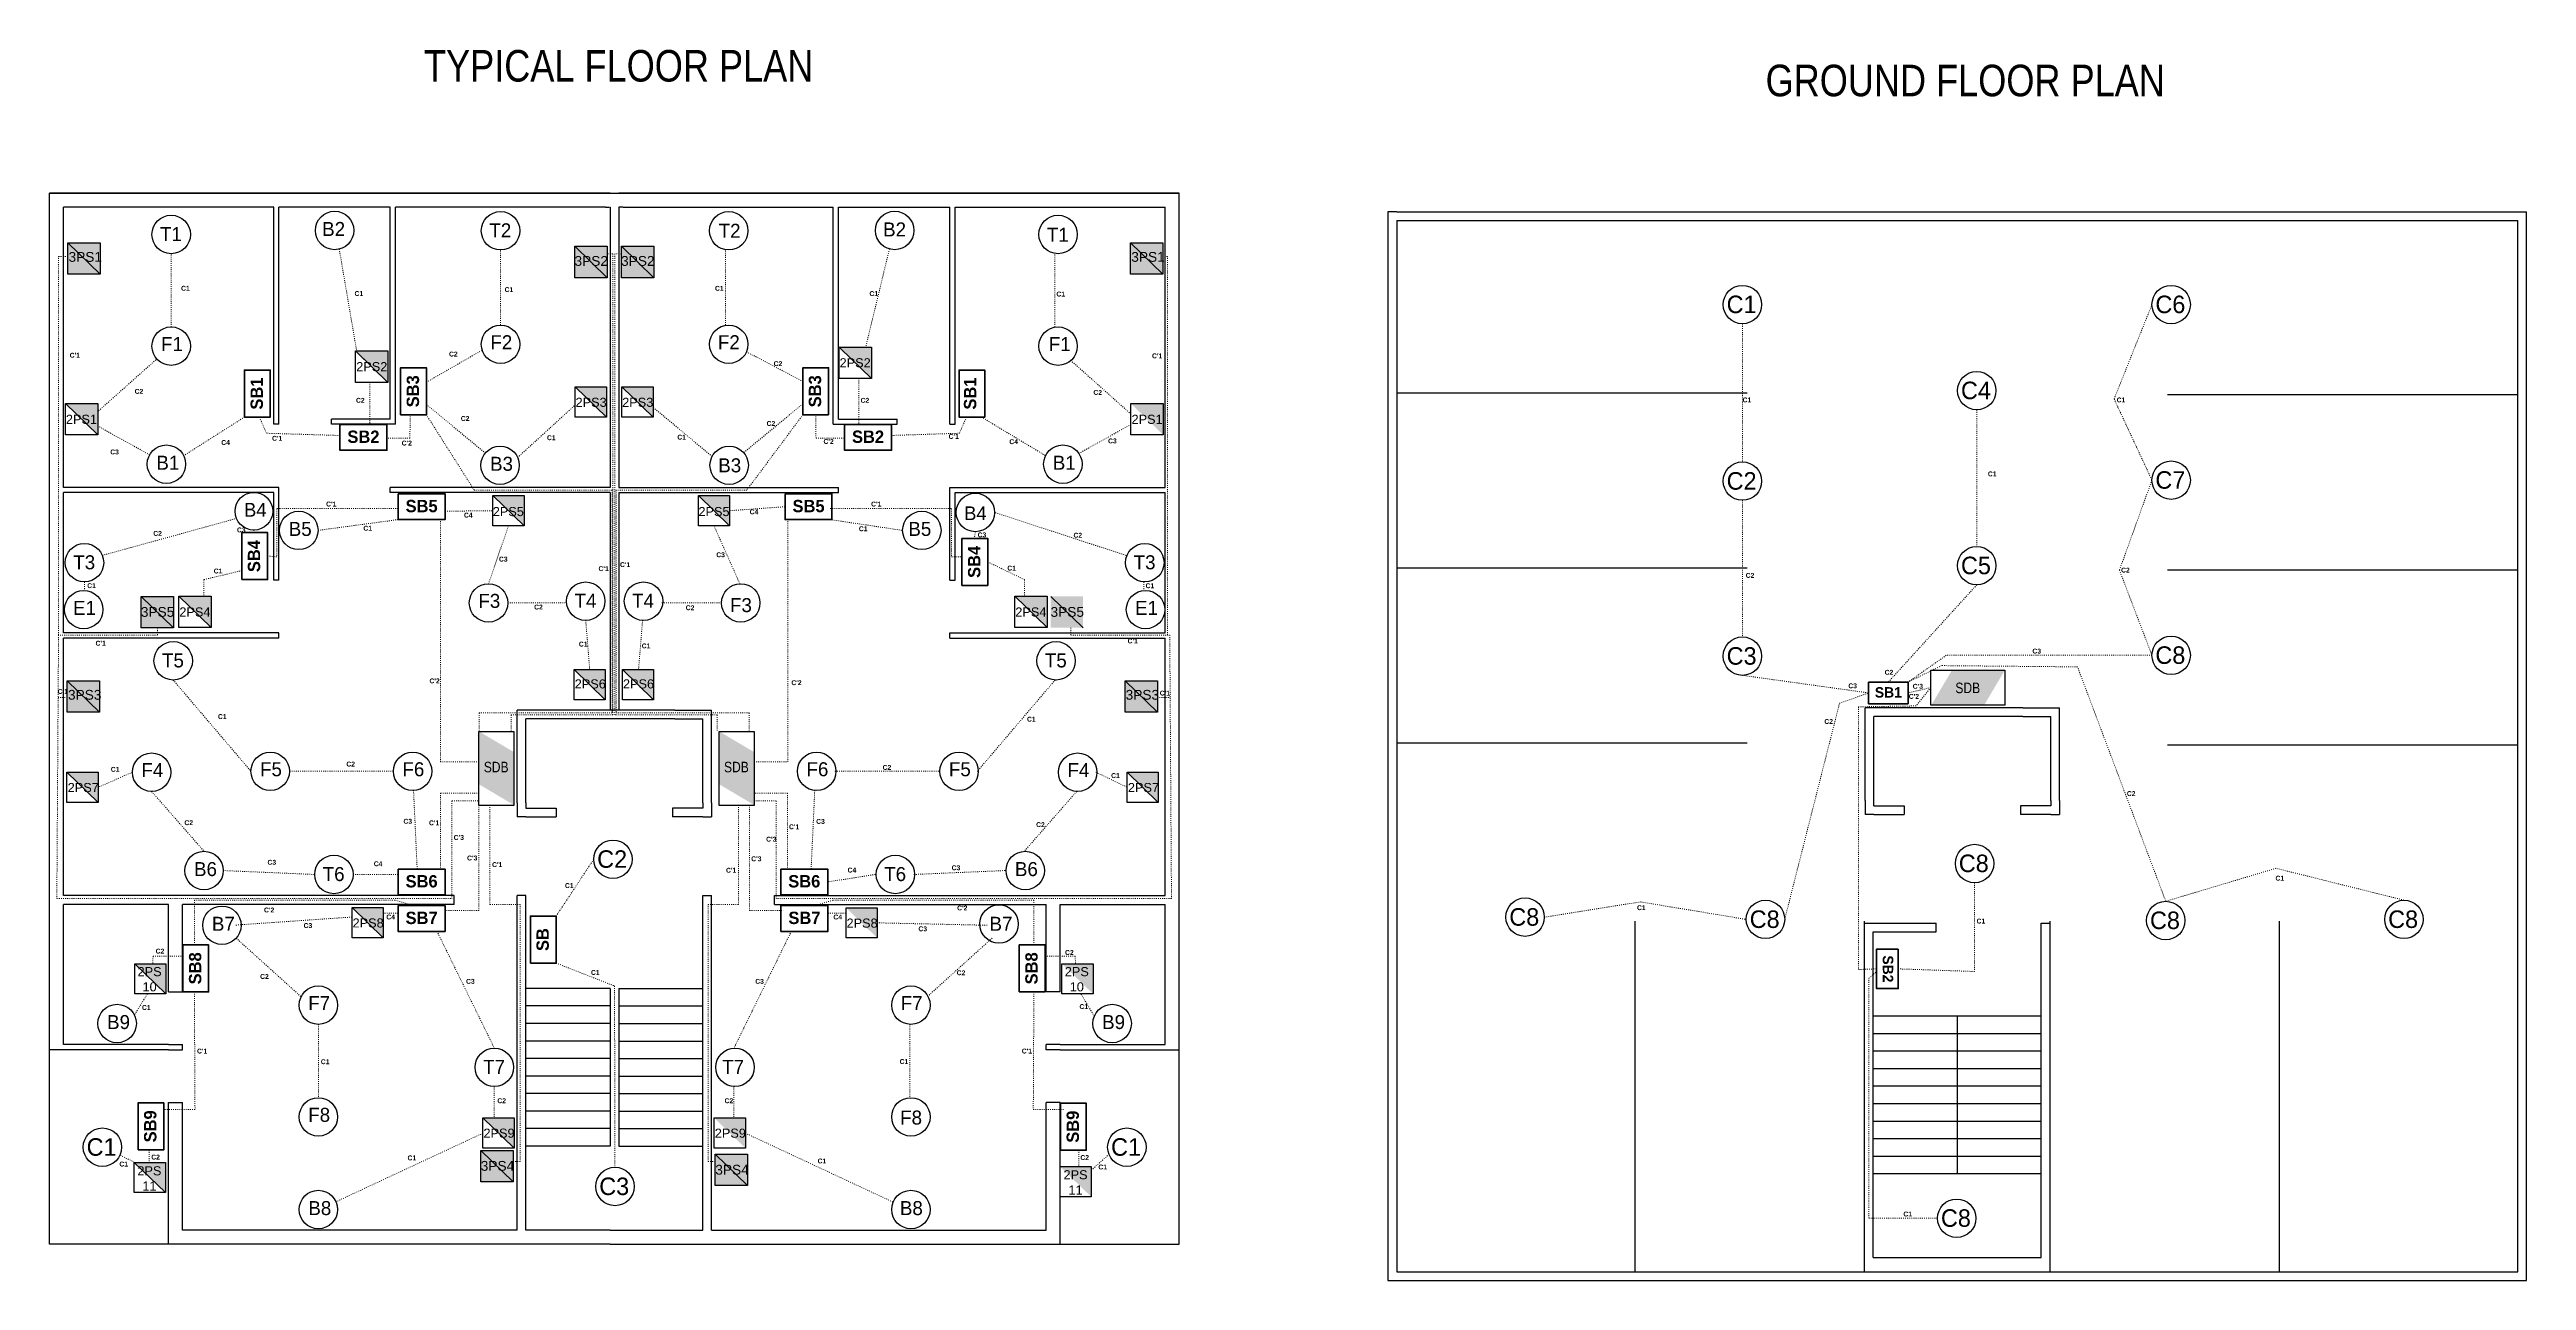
# Model space of a CAD drawing. Header units: inches. Extents: x 633521 to 2450508, y -834496 to 165976.
# Drawn here: x 2349464 to 2384818, y 148412 to 165976 of the extents above; entities that cross this region are included whole.
import ezdxf

# ---------------------------------------------------------------- set-up
doc = ezdxf.new("R2010")
doc.units = ezdxf.units.IN
doc.header["$MEASUREMENT"] = 0
doc.linetypes.add('ACAD_ISO03W100', pattern=[30, 12, -18])
doc.linetypes.add('DASHED2', pattern=[0.375, 0.25, -0.125])
doc.layers.add('ELE', color=1, linetype='Continuous')
doc.styles.get("Standard").update_dxf_attribs({"font": 'technic_.ttf'})

msp = doc.modelspace()

# ---------------------------------------------------------------- texts
at = {"color": 18, "lineweight": 30, "true_color": 0x000000, "attachment_point": 1}
for s, width, gutter_width, insert, char_height in [('\\pxsm1,qc;{\\fFranklin Gothic Demi|b0|i0|c0|p34;T1}', 460.502, 1250, (2350966.5, 163443.1), 200), ('\\pxsm1;{\\fFranklin Gothic Demi|b0|i0|c0|p34;B2}', 460.502, 1250, (2353355.4, 163515.5), 200), ('\\pxsm1,qc;{\\fFranklin Gothic Demi|b0|i0|c0|p34;T2}', 460.502, 1250, (2355667.7, 163496.3), 200), ('\\pxsm1,qc;{\\fFranklin Gothic Demi|b0|i0|c0|p34;T2}', 460.502, 1250, (2358940.6, 163490), 200), ('\\pxsm1;{\\fFranklin Gothic Demi|b0|i0|c0|p34;B2}', 460.502, 1250, (2361362.2, 163509.4), 200), ('\\pxsm1,qc;{\\fFranklin Gothic Demi|b0|i0|c0|p34;T1}', 460.502, 1250, (2363625.5, 163433.6), 200), ('\\pxsm1,qc;{\\fFranklin Gothic Demi|b0|i0|c0|p34;C1}', 460.502, 1250, (2373385.6, 162464.9), 250), ('\\pxsm1,qc;{\\fFranklin Gothic Demi|b0|i0|c0|p34;C6}', 460.502, 1250, (2379505.3, 162464.9), 250), ('\\pxsm1,qc;{\\fFranklin Gothic Demi|b0|i0|c0|p34;F1}', 460.502, 1250, (2350981.1, 161873.6), 200), ('\\pxsm1,qc;{\\fFranklin Gothic Demi|b0|i0|c0|p34;F2}', 460.502, 1250, (2355682.3, 161900.1), 200), ('\\pxsm1,qc;{\\fFranklin Gothic Demi|b0|i0|c0|p34;F2}', 460.502, 1250, (2358929.8, 161900.1), 200), ('\\pxsm1,qc;{\\fFranklin Gothic Demi|b0|i0|c0|p34;F1}', 460.502, 1250, (2363653.6, 161873.6), 200), ('\\pxsm1,qc;{\\fFranklin Gothic Demi|b0|i0|c0|p34;C4}', 460.502, 1250, (2376730.3, 161237.2), 250), ('\\pxsm1,qc;{\\fFranklin Gothic Demi|b0|i0|c0|p34;B1}', 460.502, 1250, (2350922.4, 160180.8), 200), ('\\pxsm1,qc;{\\fFranklin Gothic Demi|b0|i0|c0|p34;B3}', 460.502, 1250, (2355685.4, 160165), 200), ('\\pxsm1,qc;{\\fFranklin Gothic Demi|b0|i0|c0|p34;B1}', 460.502, 1250, (2363717.8, 160180.8), 200), ('\\pxsm1,qc;{\\fFranklin Gothic Demi|b0|i0|c0|p34;B3}', 460.502, 1250, (2358942.1, 160143.2), 200), ('\\pxsm1,qc;{\\fFranklin Gothic Demi|b0|i0|c0|p34;C2}', 460.502, 1250, (2373385.6, 159946), 250), ('\\pxsm1,qc;{\\fFranklin Gothic Demi|b0|i0|c0|p34;C7}', 460.502, 1250, (2379505.3, 159959.4), 250), ('\\pxsm1,qc;{\\fFranklin Gothic Demi|b0|i0|c0|p34;B4}', 451.903, 1226.7, (2352175.2, 159506.7), 196.266), ('\\pxsm1,qc;{\\fFranklin Gothic Demi|b0|i0|c0|p34;B4}', 451.903, 1226.7, (2362453.2, 159457.7), 196.266), ('\\pxsm1,qc;{\\fFranklin Gothic Demi|b0|i0|c0|p34;B5}', 460.502, 1250, (2352811.9, 159235.8), 200), ('\\pxsm1,qc;{\\fFranklin Gothic Demi|b0|i0|c0|p34;B5}', 460.502, 1250, (2361655.9, 159235.8), 200), ('\\pxsm1,qc;{\\fFranklin Gothic Demi|b0|i0|c0|p34;T3}', 460.502, 1250, (2349728.7, 158759.6), 200), ('\\pxsm1,qc;{\\fFranklin Gothic Demi|b0|i0|c0|p34;T3}', 460.502, 1250, (2364863.7, 158759.6), 200), ('\\pxsm1,qc;{\\fFranklin Gothic Demi|b0|i0|c0|p34;C5}', 460.502, 1250, (2376730.3, 158739.8), 250), ('\\pxsm1,qc;{\\fFranklin Gothic Demi|b0|i0|c0|p34;E1}', 460.502, 1250, (2349732.7, 158109.3), 200), ('\\pxsm1,qc;{\\fFranklin Gothic Demi|b0|i0|c0|p34;F3}', 460.502, 1250, (2355510.6, 158209.4), 200), ('\\pxsm1,qc;{\\fFranklin Gothic Demi|b0|i0|c0|p34;T4}', 460.502, 1250, (2356883.7, 158210.3), 200), ('\\pxsm1,qc;{\\fFranklin Gothic Demi|b0|i0|c0|p34;T4}', 460.502, 1250, (2357705.2, 158210.3), 200), ('\\pxsm1,qc;{\\fFranklin Gothic Demi|b0|i0|c0|p34;F3}', 460.502, 1250, (2359102.6, 158148.4), 200), ('\\pxsm1,qc;{\\fFranklin Gothic Demi|b0|i0|c0|p34;E1}', 460.502, 1250, (2364892.2, 158109.3), 200), ('\\pxsm1,qc;{\\fFranklin Gothic Demi|b0|i0|c0|p34;T5}', 460.502, 1250, (2350995.5, 157359.6), 200), ('\\pxsm1,qc;{\\fFranklin Gothic Demi|b0|i0|c0|p34;T5}', 460.502, 1250, (2363596.9, 157359.6), 200), ('\\pxsm1,qc;{\\fFranklin Gothic Demi|b0|i0|c0|p34;C3}', 460.502, 1250, (2373385.6, 157448.6), 250), ('\\pxsm1,qc;{\\fFranklin Gothic Demi|b0|i0|c0|p34;C8}', 460.502, 1250, (2379505.3, 157460.2), 250), ('\\pxqc;{\\C255;\\c16777215;SDB}', 498.198, 1250, (2376594.5, 156942.6), 150), ('\\pxsm1,qc;{\\fFranklin Gothic Demi|b0|i0|c0|p34;F4}', 460.502, 1250, (2350701.8, 155793.9), 200), ('\\pxsm1,qc;{\\fFranklin Gothic Demi|b0|i0|c0|p34;F5}', 460.502, 1250, (2352394.6, 155806.6), 200), ('\\pxsm1,qc;{\\fFranklin Gothic Demi|b0|i0|c0|p34;F6}', 460.502, 1250, (2354427.3, 155806.6), 200), ('\\pxqc;{\\C255;\\c16777215;SDB}', 498.198, 1250, (2355590.1, 155813.1), 150), ('\\pxqc;{\\C255;\\c16777215;SDB}', 498.198, 1250, (2359019.1, 155813.1), 150), ('\\pxsm1,qc;{\\fFranklin Gothic Demi|b0|i0|c0|p34;F6}', 460.502, 1250, (2360194.3, 155806.6), 200), ('\\pxsm1,qc;{\\fFranklin Gothic Demi|b0|i0|c0|p34;F5}', 460.502, 1250, (2362227, 155806.6), 200), ('\\pxsm1,qc;{\\fFranklin Gothic Demi|b0|i0|c0|p34;F4}', 460.502, 1250, (2363919.8, 155793.9), 200), ('\\pxsm1,qc;{\\fFranklin Gothic Demi|b0|i0|c0|p34;C2}', 460.502, 1250, (2357264.1, 154550.3), 250), ('\\pxsm1,qc;{\\fFranklin Gothic Demi|b0|i0|c0|p34;B6}', 460.502, 1250, (2351459.7, 154382.2), 200), ('\\pxsm1,qc;{\\fFranklin Gothic Demi|b0|i0|c0|p34;T6}', 460.502, 1250, (2353289, 154311), 200), ('\\pxsm1,qc;{\\fFranklin Gothic Demi|b0|i0|c0|p34;T6}', 460.502, 1250, (2361303.4, 154311), 200), ('\\pxsm1,qc;{\\fFranklin Gothic Demi|b0|i0|c0|p34;B6}', 460.502, 1250, (2363177.1, 154382.2), 200), ('\\pxsm1,qc;{\\fFranklin Gothic Demi|b0|i0|c0|p34;C8}', 460.502, 1250, (2376699.3, 154489.2), 250), ('\\pxsm1,qc;{\\fFranklin Gothic Demi|b0|i0|c0|p34;B7}', 460.502, 1250, (2351714.6, 153601.5), 200), ('\\pxsm1,qc;{\\fFranklin Gothic Demi|b0|i0|c0|p34;B7}', 460.502, 1250, (2362814.3, 153601.5), 200), ('\\pxsm1,qc;{\\fFranklin Gothic Demi|b0|i0|c0|p34;C8}', 460.502, 1250, (2370283.3, 153724.2), 250), ('\\pxsm1,qc;{\\fFranklin Gothic Demi|b0|i0|c0|p34;C8}', 460.502, 1250, (2373714.8, 153692.2), 250), ('\\pxsm1,qc;{\\fFranklin Gothic Demi|b0|i0|c0|p34;C8}', 460.502, 1250, (2379428.3, 153676.2), 250), ('\\pxsm1,qc;{\\fFranklin Gothic Demi|b0|i0|c0|p34;C8}', 460.502, 1250, (2382827.8, 153692.2), 250), ('\\pxsm1,qc;{\\fFranklin Gothic Demi|b0|i0|c0|p34;F7}', 460.502, 1250, (2353082.3, 152470.1), 200), ('\\pxsm1,qc;{\\fFranklin Gothic Demi|b0|i0|c0|p34;F7}', 460.502, 1250, (2361539.2, 152470.1), 200), ('\\pxsm1,qc;{\\fFranklin Gothic Demi|b0|i0|c0|p34;B9}', 460.502, 1250, (2350218.8, 152199.3), 200), ('\\pxsm1,qc;{\\fFranklin Gothic Demi|b0|i0|c0|p34;B9}', 460.502, 1250, (2364421.4, 152199.3), 200), ('\\pxsm1,qc;{\\fFranklin Gothic Demi|b0|i0|c0|p34;T7}', 460.502, 1250, (2355578.7, 151559.6), 200), ('\\pxsm1,qc;{\\fFranklin Gothic Demi|b0|i0|c0|p34;T7}', 460.502, 1250, (2358990.7, 151559.6), 200), ('\\pxsm1,qc;{\\fFranklin Gothic Demi|b0|i0|c0|p34;F8}', 460.502, 1250, (2353082.3, 150875.6), 200), ('\\pxsm1,qc;{\\fFranklin Gothic Demi|b0|i0|c0|p34;F8}', 460.502, 1250, (2361531.2, 150836.4), 200), ('\\pxsm1,qc;{\\fFranklin Gothic Demi|b0|i0|c0|p34;C1}', 460.502, 1250, (2349977.1, 150441.8), 250), ('\\pxsm1,qc;{\\fFranklin Gothic Demi|b0|i0|c0|p34;C1}', 460.502, 1250, (2364599.1, 150441.8), 250), ('\\pxsm1,qc;{\\fFranklin Gothic Demi|b0|i0|c0|p34;C3}', 460.502, 1250, (2357293.6, 149880.8), 250), ('\\pxsm1,qc;{\\fFranklin Gothic Demi|b0|i0|c0|p34;B8}', 460.502, 1250, (2353091.6, 149545), 200), ('\\pxsm1,qc;{\\fFranklin Gothic Demi|b0|i0|c0|p34;B8}', 460.502, 1250, (2361535.1, 149545), 200), ('\\pxsm1,qc;{\\fFranklin Gothic Demi|b0|i0|c0|p34;C8}', 460.502, 1250, (2376444.3, 149427.7), 250)]:
    msp.add_mtext_dynamic_manual_height_columns(s, width=width, gutter_width=gutter_width, heights=[0], dxfattribs=dict(at, insert=insert, char_height=char_height))
at = {"color": 7, "lineweight": 30, "true_color": 0xffffff, "attachment_point": 1}
for s, width, insert, char_height in [('{\\fArial|b0|i0|c0|p34;3PS1}', 140, (2349735, 163087.4), 140), ('{\\fArial|b0|i0|c0|p34;3PS2}', 140, (2356956.9, 163029.8), 140), ('{\\fArial|b0|i0|c0|p34;3PS2}', 140, (2357621.7, 163029.8), 140), ('{\\fArial|b0|i0|c0|p34;3PS1}', 140, (2364903.8, 163087.4), 140), ('{\\fArial|b0|i0|c0|p34;\\C256;\\c0;2PS2}', 163.908, (2360740.8, 161571.7), 130), ('{\\fArial|b0|i0|c0|p34;\\C256;\\c0;2PS2}', 163.908, (2353841.6, 161516.3), 130), ('{\\fArial|b0|i0|c0|p34;\\C256;\\c0;2PS3}', 163.908, (2356972.1, 161007.8), 130), ('{\\fArial|b0|i0|c0|p34;\\C256;\\c0;2PS3}', 163.908, (2357637.8, 161007.8), 130), ('{\\fArial|b0|i0|c0|p34;\\C256;\\c0;2PS1}', 163.908, (2349697.6, 160765.4), 130), ('{\\fArial|b0|i0|c0|p34;\\C256;\\c0;2PS1}', 163.908, (2364908.1, 160765.4), 130), ('{\\fArial|b0|i0|c0|p34;\\C256;\\c0;2PS5}', 163.908, (2355790.1, 159448.8), 130), ('{\\fArial|b0|i0|c0|p34;\\C256;\\c0;2PS5}', 163.908, (2358726.1, 159448.8), 130), ('{\\fArial|b0|i0|c0|p34;3PS5}', 140, (2350767, 158021.6), 140), ('{\\fArial|b0|i0|c0|p34;\\C256;\\c0;2PS4}', 163.908, (2351317.1, 158015.9), 130), ('{\\fArial|b0|i0|c0|p34;\\C256;\\c0;2PS4}', 163.908, (2363249.1, 158015.9), 130), ('{\\fArial|b0|i0|c0|p34;3PS5}', 140, (2363751.5, 158021.6), 140), ('{\\fArial|b0|i0|c0|p34;\\C256;\\c0;2PS6}', 163.908, (2356960.1, 156989.8), 130), ('{\\fArial|b0|i0|c0|p34;\\C256;\\c0;2PS6}', 163.908, (2357648.6, 156989.8), 130), ('{\\fArial|b0|i0|c0|p34;3PS3}', 163.908, (2349726.9, 156838.7), 140), ('{\\fArial|b0|i0|c0|p34;3PS3}', 163.908, (2364823.6, 156838.7), 140), ('{\\fArial|b0|i0|c0|p34;\\C256;\\c0;2PS7}', 163.908, (2349723.1, 155510.8), 130), ('{\\fArial|b0|i0|c0|p34;\\C256;\\c0;2PS7}', 163.908, (2364856.1, 155510.8), 130), ('{\\fArial|b0|i0|c0|p34;\\C256;\\c0;2PS8}', 163.908, (2353789.2, 153578.7), 130), ('{\\fArial|b0|i0|c0|p34;\\C256;\\c0;2PS8}', 163.908, (2360840, 153576.5), 130), ('\\pxqc;{\\fArial|b0|i0|c0|p34;\\C256;\\c0;2PS\\P10}', 163.908, (2350810.3, 152883.9), 130), ('\\pxqc;{\\fArial|b0|i0|c0|p34;\\C256;\\c0;2PS\\P10}', 163.908, (2364044.6, 152883.9), 130), ('{\\fArial|b0|i0|c0|p34;\\C256;\\c0;2PS9}', 163.908, (2355657.4, 150578.9), 130), ('{\\fArial|b0|i0|c0|p34;\\C256;\\c0;2PS9}', 163.908, (2358959.1, 150578.9), 130), ('\\pxqc;{\\fArial|b0|i0|c0|p34;\\C256;\\c0;2PS\\P11}', 163.908, (2350807.4, 150041.6), 130), ('{\\fArial|b0|i0|c0|p34;3PS4}', 140, (2355618.5, 150117.2), 140), ('{\\fArial|b0|i0|c0|p34;3PS4}', 140, (2358966.3, 150062.4), 140), ('\\pxqc;{\\fArial|b0|i0|c0|p34;\\C256;\\c0;2PS\\P11}', 163.908, (2364026.9, 149985.4), 130)]:
    msp.add_mtext_dynamic_manual_height_columns(s, width=width, gutter_width=1365.9, heights=[0], dxfattribs=dict(at, insert=insert, char_height=char_height))
at = {"color": 18, "true_color": 0x000000, "attachment_point": 1}
for s, width, gutter_width, heights, insert, char_height in [('\\pxqc;{\\fFranklin Gothic Book|b1|i0|c0|p34;\\C177;\\c8991017;C1}', 307.967, 1099.4, [0], (2351249.5, 162604.8), 70), ('\\pxqc;{\\fFranklin Gothic Book|b1|i0|c0|p34;\\C177;\\c8991017;C1}', 307.967, 1099.4, [0], (2353725, 162529.3), 70), ('\\pxqc;{\\fFranklin Gothic Book|b1|i0|c0|p34;\\C177;\\c8991017;C1}', 307.967, 1099.4, [0], (2355867, 162585.3), 70), ('\\pxqc;{\\fFranklin Gothic Book|b1|i0|c0|p34;\\C177;\\c8991017;C1}', 307.967, 1099.4, [0], (2358870, 162603.8), 70), ('\\pxqc;{\\fFranklin Gothic Book|b1|i0|c0|p34;\\C177;\\c8991017;C1}', 307.967, 1099.4, [0], (2361074.6, 162528.7), 70), ('\\pxqc;{\\fFranklin Gothic Book|b1|i0|c0|p34;\\C177;\\c8991017;C1}', 307.967, 1099.4, [0], (2363743.4, 162521.8), 70), ("\\pxqc;{\\fFranklin Gothic Book|b1|i0|c0|p34;\\C219;\\c6627684;C'1}", 307.967, 1099.4, [0], (2349671.4, 161648.8), 70), ('\\pxqc;{\\fFranklin Gothic Book|b1|i0|c0|p34;\\C177;\\c8991017;C2}', 307.967, 1099.4, [0], (2355073.5, 161665.8), 70), ("\\pxqc;{\\fFranklin Gothic Book|b1|i0|c0|p34;\\C219;\\c6627684;C'1}", 307.967, 1099.4, [0], (2365119.9, 161640.5), 70), ('\\pxqc;{\\fFranklin Gothic Book|b1|i0|c0|p34;\\C177;\\c8991017;C2}', 307.967, 1099.4, [0], (2359707, 161528.9), 70), ('\\pxqc;{\\fFranklin Gothic Book|b1|i0|c0|p34;\\C177;\\c8991017;C2}', 307.967, 1099.4, [0], (2350586.5, 161133.8), 70), ('\\pxqc;{\\fFranklin Gothic Book|b1|i0|c0|p34;\\C177;\\c8991017;C2}', 307.967, 1099.4, [0], (2353746, 161005.8), 70), ('\\pxqc;{\\fFranklin Gothic Book|b1|i0|c0|p34;\\C177;\\c8991017;C2}', 307.967, 1099.4, [0], (2360947.9, 161005.8), 70), ('\\pxqc;{\\fFranklin Gothic Book|b1|i0|c0|p34;\\C177;\\c8991017;C2}', 307.967, 1099.4, [0], (2364271.5, 161118.4), 70), ('\\pxqc;{\\fFranklin Gothic Book|b1|i0|c0|p34;\\C177;\\c8991017;C1}', 307.967, 1099.4, [0], (2373537.8, 161011.3), 70), ('\\pxqc;{\\fFranklin Gothic Book|b1|i0|c0|p34;\\C177;\\c8991017;C1}', 307.967, 1099.4, [0], (2378877.4, 161011.3), 70), ('\\pxqc;{\\fFranklin Gothic Book|b1|i0|c0|p34;\\C256;SB2}', 307.967, 1099.4, [0], (2353790.7, 160539.5), 175.905), ('\\pxqc;{\\fFranklin Gothic Book|b1|i0|c0|p34;\\C177;\\c8991017;C2}', 307.967, 1099.4, [0], (2355242, 160746.3), 70), ('\\pxqc;{\\fFranklin Gothic Book|b1|i0|c0|p34;\\C177;\\c8991017;C2}', 307.967, 1099.4, [0], (2359606.8, 160675.2), 70), ('\\pxqc;{\\fFranklin Gothic Book|b1|i0|c0|p34;\\C256;SB2}', 307.967, 1099.4, [0], (2360993.2, 160539.5), 175.905), ('\\pxqc;{\\fFranklin Gothic Book|b1|i0|c0|p34;\\C177;\\c8991017;C3}', 307.967, 1099.4, [0], (2350238, 160268.8), 70), ('\\pxqc;{\\fFranklin Gothic Book|b1|i0|c0|p34;\\C177;\\c8991017;C4}', 307.967, 1099.4, [0], (2351822.5, 160403.3), 70), ("\\pxqc;{\\fFranklin Gothic Book|b1|i0|c0|p34;\\C116;\\c3434259;C'1}", 307.967, 1099.4, [0], (2352559.2, 160463.7), 70), ("\\pxqc;{\\fFranklin Gothic Book|b1|i0|c0|p34;\\C116;\\c3434259;C'2}", 307.967, 1099.4, [0], (2354409.3, 160395.9), 70), ('\\pxqc;{\\fFranklin Gothic Book|b1|i0|c0|p34;\\C177;\\c8991017;C1}', 307.967, 1099.4, [0], (2356471.5, 160472.3), 70), ('\\pxqc;{\\fFranklin Gothic Book|b1|i0|c0|p34;\\C177;\\c8991017;C1}', 307.967, 1099.4, [0], (2358332.9, 160480.2), 70), ("\\pxqc;{\\fFranklin Gothic Book|b1|i0|c0|p34;\\C116;\\c3434259;C'2}", 307.967, 1099.4, [0], (2360430.3, 160419.1), 70), ("\\pxqc;{\\fFranklin Gothic Book|b1|i0|c0|p34;\\C116;\\c3434259;C'1}", 307.967, 1099.4, [0], (2362215.7, 160490.8), 70), ('\\pxqc;{\\fFranklin Gothic Book|b1|i0|c0|p34;\\C177;\\c8991017;C4}', 307.967, 1099.4, [0], (2363071.1, 160415.4), 70), ('\\pxqc;{\\fFranklin Gothic Book|b1|i0|c0|p34;\\C177;\\c8991017;C3}', 307.967, 1099.4, [0], (2364480.9, 160426.8), 70), ('\\pxqc;{\\fFranklin Gothic Book|b1|i0|c0|p34;\\C177;\\c8991017;C1}', 307.967, 1099.4, [0], (2377038.5, 159955.9), 70), ("\\pxqc;{\\fFranklin Gothic Book|b1|i0|c0|p34;\\C116;\\c3434259;C'1}", 307.967, 1099.4, [0], (2353331, 159525.7), 70), ('\\pxqc;{\\fFranklin Gothic Book|b1|i0|c0|p34;\\C256;SB5}', 307.967, 1099.4, [0], (2354620.7, 159550), 175.905), ('\\pxqc;{\\fFranklin Gothic Book|b1|i0|c0|p34;\\C256;SB5}', 307.967, 1099.4, [0], (2360143.7, 159550), 175.905), ("\\pxqc;{\\fFranklin Gothic Book|b1|i0|c0|p34;\\C116;\\c3434259;C'1}", 307.967, 1099.4, [0], (2361110.1, 159525.7), 70), ('\\pxqc;{\\fFranklin Gothic Book|b1|i0|c0|p34;\\C177;\\c8991017;C2}', 307.967, 1099.4, [0], (2350851.7, 159107.3), 70), ('\\pxqc;{\\fFranklin Gothic Book|b1|i0|c0|p34;\\C177;\\c8991017;C3}', 307.967, 1099.4, [0], (2352046.1, 159156.4), 70), ('\\pxqc;{\\fFranklin Gothic Book|b1|i0|c0|p34;\\C177;\\c8991017;C1}', 307.967, 1099.4, [0], (2353851.5, 159180.8), 70), ('\\pxqc;{\\fFranklin Gothic Book|b1|i0|c0|p34;\\C177;\\c8991017;C4}', 307.967, 1099.4, [0], (2355286.5, 159367.3), 70), ('\\pxqc;{\\fFranklin Gothic Book|b1|i0|c0|p34;\\C177;\\c8991017;C4}', 307.967, 1099.4, [0], (2359365.2, 159414.9), 70), ('\\pxqc;{\\fFranklin Gothic Book|b1|i0|c0|p34;\\C177;\\c8991017;C1}', 307.967, 1099.4, [0], (2360923.4, 159173.1), 70), ('\\pxqc;{\\fFranklin Gothic Book|b1|i0|c0|p34;\\C177;\\c8991017;C3}', 307.967, 1099.4, [0], (2358888.1, 158802.3), 70), ('\\pxqc;{\\fFranklin Gothic Book|b1|i0|c0|p34;\\C177;\\c8991017;C3}', 307.967, 1099.4, [0], (2362618.5, 159086.2), 70), ('\\pxqc;{\\fFranklin Gothic Book|b1|i0|c0|p34;\\C177;\\c8991017;C2}', 307.967, 1099.4, [0], (2363987.5, 159080.9), 70), ('\\pxqc;{\\fFranklin Gothic Book|b1|i0|c0|p34;\\C177;\\c8991017;C1}', 307.967, 1099.4, [0], (2351715.5, 158570.3), 70), ('\\pxqc;{\\fFranklin Gothic Book|b1|i0|c0|p34;\\C177;\\c8991017;C3}', 307.967, 1099.4, [0], (2355786.1, 158739.6), 70), ("\\pxqc;{\\fFranklin Gothic Book|b1|i0|c0|p34;\\C219;\\c6627684;C'1}", 307.967, 1099.4, [0], (2357219.1, 158603.7), 70), ("\\pxqc;{\\fFranklin Gothic Book|b1|i0|c0|p34;\\C219;\\c6627684;C'1}", 307.967, 1099.4, [0], (2357525.6, 158661), 70), ('\\pxqc;{\\fFranklin Gothic Book|b1|i0|c0|p34;\\C177;\\c8991017;C1}', 307.967, 1099.4, [0], (2363042.8, 158611.4), 70), ('\\pxqc;{\\fFranklin Gothic Book|b1|i0|c0|p34;\\C177;\\c8991017;C2}', 307.967, 1099.4, [0], (2373582.2, 158507.6), 70), ('\\pxqc;{\\fFranklin Gothic Book|b1|i0|c0|p34;\\C177;\\c8991017;C2}', 307.967, 1099.4, [0], (2378940.2, 158583), 70), ('\\pxqc;{\\fFranklin Gothic Book|b1|i0|c0|p34;\\C177;\\c8991017;C1}', 307.967, 1099.4, [0], (2349909.6, 158361.3), 70), ('\\pxqc;{\\fFranklin Gothic Book|b1|i0|c0|p34;\\C177;\\c8991017;C2}', 307.967, 1099.4, [0], (2356289, 158056.3), 70), ('\\pxqc;{\\fFranklin Gothic Book|b1|i0|c0|p34;\\C177;\\c8991017;C2}', 307.967, 1099.4, [0], (2358452.7, 158046.2), 70), ('\\pxqc;{\\fFranklin Gothic Book|b1|i0|c0|p34;\\C177;\\c8991017;C1}', 307.967, 1099.4, [0], (2365016.1, 158360.3), 70), ("\\pxqc;{\\fFranklin Gothic Book|b1|i0|c0|p34;\\C219;\\c6627684;C'1}", 307.967, 1099.4, [0], (2350039.9, 157539.8), 70), ('\\pxqc;{\\fFranklin Gothic Book|b1|i0|c0|p34;\\C177;\\c8991017;C1}', 307.967, 1099.4, [0], (2356927, 157527.3), 70), ('\\pxqc;{\\fFranklin Gothic Book|b1|i0|c0|p34;\\C177;\\c8991017;C1}', 307.967, 1099.4, [0], (2357824.8, 157501.9), 70), ("\\pxqc;{\\fFranklin Gothic Book|b1|i0|c0|p34;\\C219;\\c6627684;C'1}", 307.967, 1099.4, [0], (2364770.6, 157572.6), 70), ('\\pxqc;{\\fFranklin Gothic Book|b1|i0|c0|p34;\\C177;\\c8991017;C3}', 307.967, 1099.4, [0], (2377674.3, 157427.6), 70), ("\\pxqc;{\\fFranklin Gothic Book|b1|i0|c0|p34;\\C116;\\c3434259;C'2}", 307.967, 1099.4, [0], (2354806.5, 157002.6), 70), ("\\pxqc;{\\fFranklin Gothic Book|b1|i0|c0|p34;\\C116;\\c3434259;C'2}", 307.967, 1099.4, [0], (2359971.8, 156976.8), 70), ('\\pxqc;{\\fFranklin Gothic Book|b1|i0|c0|p34;\\C177;\\c8991017;C2}', 307.967, 1099.4, [0], (2375565, 157124.7), 70), ("\\pxqc;{\\fFranklin Gothic Book|b1|i0|c0|p34;\\C219;\\c6627684;C'1}", 307.967, 1099.4, [0], (2349499.5, 156851.6), 70), ("\\pxqc;{\\fFranklin Gothic Book|b1|i0|c0|p34;\\C219;\\c6627684;C'1}", 307.967, 1099.4, [0], (2365230.4, 156827.9), 70), ('\\pxqc;{\\fFranklin Gothic Book|b1|i0|c0|p34;\\C177;\\c8991017;C3}', 307.967, 1099.4, [0], (2375046.8, 156931.8), 70), ('\\pxqc;{\\fFranklin Gothic Book|b1|i0|c0|p34;\\C256;SB1}', 259.684, 927, [0], (2375580.9, 156878), 148.326), ("\\pxqc;{\\fFranklin Gothic Book|b1|i0|c0|p34;\\C116;\\c3434259;C'2}", 307.967, 1099.4, [0], (2375921.1, 156781.3), 70), ("\\pxqc;{\\fFranklin Gothic Book|b1|i0|c0|p34;\\C116;\\c3434259;C'3}", 307.967, 1099.4, [0], (2375977.3, 156925.4), 70), ('\\pxqc;{\\fFranklin Gothic Book|b1|i0|c0|p34;\\C177;\\c8991017;C1}', 307.967, 1099.4, [0], (2351775.5, 156493.3), 70), ('\\pxqc;{\\fFranklin Gothic Book|b1|i0|c0|p34;\\C177;\\c8991017;C1}', 307.967, 1099.4, [0], (2363323.8, 156455.8), 70), ('\\pxqc;{\\fFranklin Gothic Book|b1|i0|c0|p34;\\C177;\\c8991017;C2}', 307.967, 1099.4, [0], (2374704.2, 156423.1), 70), ('\\pxqc;{\\fFranklin Gothic Book|b1|i0|c0|p34;\\C177;\\c8991017;C1}', 307.967, 1099.4, [0], (2350246.5, 155740.3), 70), ('\\pxqc;{\\fFranklin Gothic Book|b1|i0|c0|p34;\\C177;\\c8991017;C2}', 307.967, 1099.4, [194.8], (2353608, 155815.5), 70), ('\\pxqc;{\\fFranklin Gothic Book|b1|i0|c0|p34;\\C177;\\c8991017;C2}', 307.967, 1099.4, [194.8], (2361263.1, 155767.6), 70), ('\\pxqc;{\\fFranklin Gothic Book|b1|i0|c0|p34;\\C177;\\c8991017;C1}', 307.967, 1099.4, [0], (2364524.6, 155651.4), 70), ('\\pxqc;{\\fFranklin Gothic Book|b1|i0|c0|p34;\\C177;\\c8991017;C2}', 307.967, 1099.4, [0], (2379022.4, 155394.7), 70), ('\\pxqc;{\\fFranklin Gothic Book|b1|i0|c0|p34;\\C177;\\c8991017;C2}', 307.967, 1099.4, [0], (2351296.5, 154979.1), 70), ('\\pxqc;{\\fFranklin Gothic Book|b1|i0|c0|p34;\\C177;\\c8991017;C3}', 307.967, 1099.4, [0], (2354423.5, 154999.3), 70), ("\\pxqc;{\\fFranklin Gothic Book|b1|i0|c0|p34;\\C116;\\c3434259;C'1}", 307.967, 1099.4, [0], (2354799.4, 154976.8), 70), ("\\pxqc;{\\fFranklin Gothic Book|b1|i0|c0|p34;\\C116;\\c3434259;C'1}", 307.967, 1099.4, [0], (2359938.2, 154920.5), 70), ('\\pxqc;{\\fFranklin Gothic Book|b1|i0|c0|p34;\\C177;\\c8991017;C3}', 307.967, 1099.4, [0], (2360314.2, 154997.5), 70), ('\\pxqc;{\\fFranklin Gothic Book|b1|i0|c0|p34;\\C177;\\c8991017;C2}', 307.967, 1099.4, [0], (2363454.3, 154951.4), 70), ("\\pxqc;{\\fFranklin Gothic Book|b1|i0|c0|p34;\\C219;\\c6627684;C'3}", 307.967, 1099.4, [0], (2355152.4, 154767.8), 70), ("\\pxqc;{\\fFranklin Gothic Book|b1|i0|c0|p34;\\C219;\\c6627684;C'3}", 307.967, 1099.4, [0], (2359611.6, 154743.4), 70), ('\\pxqc;{\\fFranklin Gothic Book|b1|i0|c0|p34;\\C177;\\c8991017;C3}', 307.967, 1099.4, [0], (2352483, 154413.8), 70), ('\\pxqc;{\\fFranklin Gothic Book|b1|i0|c0|p34;\\C177;\\c8991017;C4}', 307.967, 1099.4, [0], (2354000, 154392.8), 70), ('\\pxqc;{\\fFranklin Gothic Book|b1|i0|c0|p34;\\C256;SB6}', 307.967, 1099.4, [0], (2354620.7, 154196.5), 175.905), ("\\pxqc;{\\fFranklin Gothic Book|b1|i0|c0|p34;\\C116;\\c3434259;C'3}", 307.967, 1099.4, [0], (2355343, 154475.3), 70), ("\\pxqc;{\\fFranklin Gothic Book|b1|i0|c0|p34;\\C219;\\c6627684;C'1}", 307.967, 1099.4, [0], (2355699.9, 154381.3), 70), ("\\pxqc;{\\fFranklin Gothic Book|b1|i0|c0|p34;\\C219;\\c6627684;C'1}", 307.967, 1099.4, [4.234834705130197e-12], (2359039.5, 154300.4), 70), ("\\pxqc;{\\fFranklin Gothic Book|b1|i0|c0|p34;\\C116;\\c3434259;C'3}", 307.967, 1099.4, [0], (2359398.4, 154464), 70), ('\\pxqc;{\\fFranklin Gothic Book|b1|i0|c0|p34;\\C256;SB6}', 307.967, 1099.4, [0], (2360082.7, 154196.5), 175.905), ('\\pxqc;{\\fFranklin Gothic Book|b1|i0|c0|p34;\\C177;\\c8991017;C4}', 307.967, 1099.4, [0], (2360762.3, 154302.8), 70), ('\\pxqc;{\\fFranklin Gothic Book|b1|i0|c0|p34;\\C177;\\c8991017;C3}', 307.967, 1099.4, [0], (2362248.2, 154335.7), 70), ('\\pxqc;{\\fFranklin Gothic Book|b1|i0|c0|p34;\\C177;\\c8991017;C1}', 307.967, 1099.4, [0], (2381144, 154187.1), 70), ('\\pxqc;{\\fFranklin Gothic Book|b1|i0|c0|p34;\\C177;\\c8991017;C1}', 307.967, 1099.4, [0], (2356727.7, 154081.7), 70), ("\\pxqc;{\\fFranklin Gothic Book|b1|i0|c0|p34;\\C116;\\c3434259;C'2}", 307.967, 1099.4, [0], (2352444, 153733.5), 70), ('\\pxqc;{\\fFranklin Gothic Book|b1|i0|c0|p34;\\C177;\\c8991017;C3}', 307.967, 1099.4, [0], (2352998, 153511.3), 70), ('\\pxqc;{\\fFranklin Gothic Book|b1|i0|c0|p34;\\C177;\\c8991017;C4}', 307.967, 1099.4, [0], (2354179, 153633.4), 70), ('\\pxqc;{\\fFranklin Gothic Book|b1|i0|c0|p34;\\C256;SB7}', 307.967, 1099.4, [0], (2354620.7, 153674), 175.905), ('\\pxqc;{\\fFranklin Gothic Book|b1|i0|c0|p34;\\C256;SB7}', 307.967, 1099.4, [0], (2360085.2, 153674), 175.905), ('\\pxqc;{\\fFranklin Gothic Book|b1|i0|c0|p34;\\C177;\\c8991017;C4}', 307.967, 1099.4, [0], (2360560.1, 153633.4), 70), ('\\pxqc;{\\fFranklin Gothic Book|b1|i0|c0|p34;\\C177;\\c8991017;C3}', 307.967, 1099.4, [0], (2361774.1, 153465), 70), ("\\pxqc;{\\fFranklin Gothic Book|b1|i0|c0|p34;\\C116;\\c3434259;C'2}", 307.967, 1099.4, [0], (2362337.9, 153762.2), 70), ('\\pxqc;{\\fFranklin Gothic Book|b1|i0|c0|p34;\\C177;\\c8991017;C1}', 307.967, 1099.4, [0], (2372030.5, 153766.1), 70), ('\\pxqc;{\\fFranklin Gothic Book|b1|i0|c0|p34;\\C177;\\c8991017;C1}', 307.967, 1099.4, [0], (2376877, 153575.1), 70), ('\\pxqc;{\\fFranklin Gothic Book|b1|i0|c0|p34;\\C177;\\c8991017;C2}', 307.967, 1099.4, [0], (2350886.5, 153146.3), 70), ('\\pxqc;{\\fFranklin Gothic Book|b1|i0|c0|p34;\\C177;\\c8991017;C2}', 307.967, 1099.4, [0], (2363866.7, 153126.7), 70), ('\\pxqc;{\\fFranklin Gothic Book|b1|i0|c0|p34;\\C177;\\c8991017;C2}', 307.967, 1099.4, [0], (2352377.5, 152784.8), 70), ('\\pxqc;{\\fFranklin Gothic Book|b1|i0|c0|p34;\\C177;\\c8991017;C1}', 307.967, 1099.4, [0], (2357100.4, 152841.9), 70), ('\\pxqc;{\\fFranklin Gothic Book|b1|i0|c0|p34;\\C177;\\c8991017;C2}', 307.967, 1099.4, [0], (2362320.2, 152837.6), 70), ('\\pxqc;{\\fFranklin Gothic Book|b1|i0|c0|p34;\\C177;\\c8991017;C3}', 307.967, 1099.4, [0], (2355317.5, 152715.3), 70), ('\\pxqc;{\\fFranklin Gothic Book|b1|i0|c0|p34;\\C177;\\c8991017;C3}', 307.967, 1099.4, [0], (2359444.5, 152715.3), 70), ('\\pxqc;{\\fFranklin Gothic Book|b1|i0|c0|p34;\\C177;\\c8991017;C1}', 307.967, 1099.4, [0], (2350691.5, 152342.3), 70), ('\\pxqc;{\\fFranklin Gothic Book|b1|i0|c0|p34;\\C177;\\c8991017;C1}', 307.967, 1099.4, [0], (2364072.5, 152355.3), 70), ("\\pxqc;{\\fFranklin Gothic Book|b1|i0|c0|p34;\\C116;\\c3434259;C'1}", 307.967, 1099.4, [0], (2351488.4, 151719.8), 70), ("\\pxqc;{\\fFranklin Gothic Book|b1|i0|c0|p34;\\C116;\\c3434259;C'1}", 307.967, 1099.4, [0], (2363260.9, 151720.6), 70), ('\\pxqc;{\\fFranklin Gothic Book|b1|i0|c0|p34;\\C177;\\c8991017;C1}', 307.967, 1099.4, [0], (2353244, 151568.3), 70), ('\\pxqc;{\\fFranklin Gothic Book|b1|i0|c0|p34;\\C177;\\c8991017;C1}', 307.967, 1099.4, [0], (2361506.5, 151571), 70), ('\\pxqc;{\\fFranklin Gothic Book|b1|i0|c0|p34;\\C177;\\c8991017;C2}', 307.967, 1099.4, [0], (2355763.5, 151011.8), 70), ('\\pxqc;{\\fFranklin Gothic Book|b1|i0|c0|p34;\\C177;\\c8991017;C2}', 307.967, 1099.4, [0], (2359006.5, 151011.8), 70), ('\\pxqc;{\\fFranklin Gothic Book|b1|i0|c0|p34;\\C177;\\c8991017;C1}', 307.967, 1099.4, [0], (2350369, 150107.8), 70), ('\\pxqc;{\\fFranklin Gothic Book|b1|i0|c0|p34;\\C177;\\c8991017;C2}', 307.967, 1099.4, [128], (2350823.1, 150207.8), 70), ('\\pxqc;{\\fFranklin Gothic Book|b1|i0|c0|p34;\\C177;\\c8991017;C1}', 307.967, 1099.4, [0], (2354481.5, 150196.3), 70), ('\\pxqc;{\\fFranklin Gothic Book|b1|i0|c0|p34;\\C177;\\c8991017;C1}', 307.967, 1099.4, [0], (2360335.1, 150152.3), 70), ('\\pxqc;{\\fFranklin Gothic Book|b1|i0|c0|p34;\\C177;\\c8991017;C2}', 307.967, 1099.4, [128], (2364085.4, 150201), 70), ('\\pxqc;{\\fFranklin Gothic Book|b1|i0|c0|p34;\\C177;\\c8991017;C1}', 307.967, 1099.4, [0], (2364342.7, 150066.4), 70), ('\\pxqc;{\\fFranklin Gothic Book|b1|i0|c0|p34;\\C177;\\c8991017;C1}', 307.967, 1099.4, [0], (2375832.9, 149395.1), 70)]:
    msp.add_mtext_dynamic_manual_height_columns(s, width=width, gutter_width=gutter_width, heights=heights, dxfattribs=dict(at, insert=insert, char_height=char_height))
for s, width, gutter_width, insert, char_height, rotation in [('\\pxqc;{\\fFranklin Gothic Book|b1|i0|c0|p34;\\C256;SB1}', 307.967, 1099.4, (2352333.3, 160913.4), 175.905, 90), ('\\pxqc;{\\fFranklin Gothic Book|b1|i0|c0|p34;\\C256;SB3}', 307.967, 1099.4, (2354561.8, 160945.9), 175.905, 90), ('\\pxqc;{\\fFranklin Gothic Book|b1|i0|c0|p34;\\C256;SB3}', 307.967, 1099.4, (2360301.3, 160945.9), 175.905, 90), ('\\pxqc;{\\fFranklin Gothic Book|b1|i0|c0|p34;\\C256;SB1}', 307.967, 1099.4, (2362515.8, 160913.4), 175.905, 90), ('\\pxqc;{\\fFranklin Gothic Book|b1|i0|c0|p34;\\C256;SB4}', 307.967, 1099.4, (2352294.3, 158593.9), 175.905, 90), ('\\pxqc;{\\fFranklin Gothic Book|b1|i0|c0|p34;\\C256;SB4}', 307.967, 1099.4, (2362573.8, 158511.5), 175.905, 90), ('\\pxqc;{\\fFranklin Gothic Book|b1|i0|c0|p34;\\C256;SB8}', 307.967, 1099.4, (2351454.3, 152711.9), 175.905, 90), ('\\pxqc;{\\fFranklin Gothic Book|b1|i0|c0|p34;\\C256;SB}', 307.967, 1099.4, (2356414.3, 153122.4), 175.905, 90), ('\\pxqc;{\\fFranklin Gothic Book|b1|i0|c0|p34;\\C256;SB8}', 307.967, 1099.4, (2363391.8, 152711.9), 175.905, 90), ('\\pxqc;{\\fFranklin Gothic Book|b1|i0|c0|p34;\\C256;SB2}', 259.684, 927, (2375779.7, 152987.9), 148.326, 270), ('\\pxqc;{\\fFranklin Gothic Book|b1|i0|c0|p34;\\C256;SB9}', 307.967, 1099.4, (2350813.3, 150457.4), 175.905, 90), ('\\pxqc;{\\fFranklin Gothic Book|b1|i0|c0|p34;\\C256;SB9}', 307.967, 1099.4, (2363981.4, 150452.5), 175.905, 90)]:
    msp.add_mtext_dynamic_manual_height_columns(s, width=width, gutter_width=gutter_width, heights=[0], dxfattribs=dict(at, insert=insert, char_height=char_height, rotation=rotation))
at = {"layer": 'ELE', "color": 4, "char_height": 450, "attachment_point": 1}
for s, insert in [('\\pxqc,tc24;{\\C7;TYPICAL FLOOR PLAN}', (2349585, 165969.3)), ('\\pxqc,tc24;{\\C7;GROUND FLOOR PLAN}', (2368805.5, 165759.5))]:
    msp.add_mtext_dynamic_manual_height_columns(s, width=16004, gutter_width=1250, heights=[0], dxfattribs=dict(at, insert=insert))

# ---------------------------------------------------------------- hatches: boundary and pattern name
at = {"true_color": 0xed1f24}
h = msp.add_hatch(color=240, dxfattribs=at)
h.dxf.hatch_style = 1
h.paths.add_polyline_path([(2350187.3, 162772.7), (2350187.3, 163220.3), (2349725.7, 163220.3)])
at = {"true_color": 0x000000}
h = msp.add_hatch(color=18, dxfattribs=at)
h.dxf.hatch_style = 1
h.paths.add_polyline_path([(2349725.7, 163220.3), (2349725.7, 162772.7), (2350187.3, 162772.7)])
at = {"true_color": 0xed1f24}
h = msp.add_hatch(color=240, dxfattribs=at)
h.dxf.hatch_style = 1
h.paths.add_polyline_path([(2357423.3, 162720.7), (2357423.3, 163168.3), (2356961.7, 163168.3)])
at = {"true_color": 0x000000}
h = msp.add_hatch(color=18, dxfattribs=at)
h.dxf.hatch_style = 1
h.paths.add_polyline_path([(2356961.7, 163168.3), (2356961.7, 162720.7), (2357423.3, 162720.7)])
at = {"true_color": 0xed1f24}
h = msp.add_hatch(color=240, dxfattribs=at)
h.dxf.hatch_style = 1
h.paths.add_polyline_path([(2358088, 162720.7), (2358088, 163168.3), (2357626.5, 163168.3)])
at = {"true_color": 0x000000}
h = msp.add_hatch(color=18, dxfattribs=at)
h.dxf.hatch_style = 1
h.paths.add_polyline_path([(2357626.5, 163168.3), (2357626.5, 162720.7), (2358088, 162720.7)])
at = {"true_color": 0xed1f24}
h = msp.add_hatch(color=240, dxfattribs=at)
h.dxf.hatch_style = 1
h.paths.add_polyline_path([(2365356, 162772.7), (2365356, 163220.3), (2364894.5, 163220.3)])
at = {"true_color": 0x000000}
h = msp.add_hatch(color=18, dxfattribs=at)
h.dxf.hatch_style = 1
h.paths.add_polyline_path([(2364894.5, 163220.3), (2364894.5, 162772.7), (2365356, 162772.7)])
at = {"true_color": 0xed1f24}
h = msp.add_hatch(color=240, dxfattribs=at)
h.dxf.hatch_style = 1
h.paths.add_polyline_path([(2354294.9, 161227.4), (2354294.9, 161674.9), (2353833.4, 161674.9)])
h = msp.add_hatch(color=240, dxfattribs=at)
h.dxf.hatch_style = 1
h.paths.add_polyline_path([(2361194.2, 161282.8), (2361194.2, 161730.3), (2360732.7, 161730.3)])
h = msp.add_hatch(color=240, dxfattribs=at)
h.dxf.hatch_style = 1
h.paths.add_polyline_path([(2350151, 160476.5), (2350151, 160924.1), (2349689.5, 160924.1)])
h = msp.add_hatch(color=240, dxfattribs=at)
h.dxf.hatch_style = 1
h.paths.add_polyline_path([(2357412.9, 160732.2), (2357412.9, 161163), (2356968.7, 161163)])
h = msp.add_hatch(color=240, dxfattribs=at)
h.dxf.hatch_style = 1
h.paths.add_polyline_path([(2358078.7, 160732.2), (2358078.7, 161163), (2357634.5, 161163)])
h = msp.add_hatch(color=240, dxfattribs=at)
h.dxf.hatch_style = 1
h.paths.add_polyline_path([(2365361.5, 160476.5), (2365361.5, 160924.1), (2364900, 160924.1)])
h = msp.add_hatch(color=240, dxfattribs=at)
h.dxf.hatch_style = 1
h.paths.add_polyline_path([(2356236.9, 159180.5), (2356236.9, 159611.3), (2355792.7, 159611.3)])
h = msp.add_hatch(color=240, dxfattribs=at)
h.dxf.hatch_style = 1
h.paths.add_polyline_path([(2359170.5, 159180.5), (2359170.5, 159611.3), (2358726.3, 159611.3)])
h = msp.add_hatch(color=240, dxfattribs=at)
h.dxf.hatch_style = 1
h.paths.add_polyline_path([(2351232.1, 157725.7), (2351232.1, 158173.3), (2350770.5, 158173.3)])
at = {"true_color": 0x000000}
h = msp.add_hatch(color=18, dxfattribs=at)
h.dxf.hatch_style = 1
h.paths.add_polyline_path([(2350770.5, 158173.3), (2350770.5, 157725.7), (2351232.1, 157725.7)])
at = {"true_color": 0xed1f24}
h = msp.add_hatch(color=240, dxfattribs=at)
h.dxf.hatch_style = 1
h.paths.add_polyline_path([(2351770.5, 157727), (2351770.5, 158174.6), (2351309, 158174.6)])
h = msp.add_hatch(color=240, dxfattribs=at)
h.dxf.hatch_style = 1
h.paths.add_polyline_path([(2363702.5, 157727), (2363702.5, 158174.6), (2363240.9, 158174.6)])
h = msp.add_hatch(color=240, dxfattribs=at)
h.dxf.hatch_style = 1
h.paths.add_polyline_path([(2364216.5, 157725.7), (2364216.5, 158173.3), (2363755, 158173.3)])
at = {"true_color": 0x000000}
h = msp.add_hatch(color=18, dxfattribs=at)
h.dxf.hatch_style = 1
h.paths.add_polyline_path([(2363755, 158173.3), (2363755, 157725.7), (2364216.5, 157725.7)])
at = {"true_color": 0xed1f24}
h = msp.add_hatch(color=240, dxfattribs=at)
h.dxf.hatch_style = 1
h.paths.add_polyline_path([(2357396.5, 156699.3), (2357396.5, 157130), (2356952.4, 157130)])
h = msp.add_hatch(color=240, dxfattribs=at)
h.dxf.hatch_style = 1
h.paths.add_polyline_path([(2358086.7, 156699.3), (2358086.7, 157130), (2357642.5, 157130)])
at = {"true_color": 0x000000}
h = msp.add_hatch(color=18, dxfattribs=at)
h.dxf.hatch_style = 1
h.paths.add_polyline_path([(2376618.1, 157119.9), (2376323.6, 156621.7), (2377077.9, 156621.7), (2377372.4, 157119.9)])
at = {"true_color": 0xed1f24}
h = msp.add_hatch(color=240, dxfattribs=at)
h.dxf.hatch_style = 1
h.paths.add_polyline_path([(2350179.5, 156522.1), (2350179.5, 156969.7), (2349718, 156969.7)])
at = {"true_color": 0x000000}
h = msp.add_hatch(color=18, dxfattribs=at)
h.dxf.hatch_style = 1
h.paths.add_polyline_path([(2349718, 156969.7), (2349718, 156522.1), (2350179.5, 156522.1)])
at = {"true_color": 0xed1f24}
h = msp.add_hatch(color=240, dxfattribs=at)
h.dxf.hatch_style = 1
h.paths.add_polyline_path([(2365276.3, 156522.1), (2365276.3, 156969.7), (2364814.7, 156969.7)])
at = {"true_color": 0x000000}
h = msp.add_hatch(color=18, dxfattribs=at)
h.dxf.hatch_style = 1
h.paths.add_polyline_path([(2364814.7, 156969.7), (2364814.7, 156522.1), (2365276.3, 156522.1)])
h = msp.add_hatch(color=18, dxfattribs=at)
h.dxf.hatch_style = 1
h.paths.add_polyline_path([(2355593.4, 155492), (2356091.6, 155197.5), (2356091.6, 155951.7), (2355593.4, 156246.2)])
h = msp.add_hatch(color=18, dxfattribs=at)
h.dxf.hatch_style = 1
h.paths.add_polyline_path([(2359022.4, 155492), (2359520.6, 155197.5), (2359520.6, 155951.7), (2359022.4, 156246.2)])
at = {"true_color": 0xed1f24}
h = msp.add_hatch(color=240, dxfattribs=at)
h.dxf.hatch_style = 1
h.paths.add_polyline_path([(2350155.9, 155233.5), (2350155.9, 155664.3), (2349711.7, 155664.3)])
h = msp.add_hatch(color=240, dxfattribs=at)
h.dxf.hatch_style = 1
h.paths.add_polyline_path([(2365288.9, 155233.5), (2365288.9, 155664.3), (2364844.8, 155664.3)])
h = msp.add_hatch(color=240, dxfattribs=at)
h.dxf.hatch_style = 1
h.paths.add_polyline_path([(2354226.4, 153302), (2354226.4, 153732.8), (2353782.2, 153732.8)])
h = msp.add_hatch(color=240, dxfattribs=at)
h.dxf.hatch_style = 1
h.paths.add_polyline_path([(2361277.2, 153299.8), (2361277.2, 153730.6), (2360833, 153730.6)])
h = msp.add_hatch(color=240, dxfattribs=at)
h.dxf.hatch_style = 1
h.paths.add_polyline_path([(2351124.9, 152500.5), (2351124.9, 152931.2), (2350680.7, 152931.2)])
h = msp.add_hatch(color=240, dxfattribs=at)
h.dxf.hatch_style = 1
h.paths.add_polyline_path([(2364359.2, 152500.5), (2364359.2, 152931.2), (2363915, 152931.2)])
h = msp.add_hatch(color=240, dxfattribs=at)
h.dxf.hatch_style = 1
h.paths.add_polyline_path([(2356094.6, 150300.7), (2356094.6, 150731.4), (2355650.4, 150731.4)])
h = msp.add_hatch(color=240, dxfattribs=at)
h.dxf.hatch_style = 1
h.paths.add_polyline_path([(2359396.3, 150300.7), (2359396.3, 150731.4), (2358952.1, 150731.4)])
h = msp.add_hatch(color=240, dxfattribs=at)
h.dxf.hatch_style = 1
h.paths.add_polyline_path([(2356080.3, 149820.2), (2356080.3, 150267.8), (2355618.7, 150267.8)])
at = {"true_color": 0x000000}
h = msp.add_hatch(color=18, dxfattribs=at)
h.dxf.hatch_style = 1
h.paths.add_polyline_path([(2355618.7, 150267.8), (2355618.7, 149820.2), (2356080.3, 149820.2)])
at = {"true_color": 0xed1f24}
h = msp.add_hatch(color=240, dxfattribs=at)
h.dxf.hatch_style = 1
h.paths.add_polyline_path([(2351117, 149665.6), (2351117, 150096.4), (2350672.8, 150096.4)])
h = msp.add_hatch(color=240, dxfattribs=at)
h.dxf.hatch_style = 1
h.paths.add_polyline_path([(2359428, 149765.4), (2359428, 150213), (2358966.5, 150213)])
at = {"true_color": 0x000000}
h = msp.add_hatch(color=18, dxfattribs=at)
h.dxf.hatch_style = 1
h.paths.add_polyline_path([(2358966.5, 150213), (2358966.5, 149765.4), (2359428, 149765.4)])
at = {"true_color": 0xed1f24}
h = msp.add_hatch(color=240, dxfattribs=at)
h.dxf.hatch_style = 1
h.paths.add_polyline_path([(2364333.2, 149605.8), (2364333.2, 150036.5), (2363889, 150036.5)])

# ---------------------------------------------------------------- linework, layer by layer
at = {"color": 18, "linetype": 'DASHED2', "lineweight": 30, "true_color": 0x000000}
for p, q in [((2357401.5, 163728.8), (2357464, 163728.8)), ((2357651.5, 163728.8), (2357589, 163728.8))]:
    msp.add_line(p, q, dxfattribs=at)
at = {"color": 18, "lineweight": 30, "true_color": 0x000000}
for p, q in [((2357464, 163928.8), (2357589, 163928.8)), ((2357464, 163728.8), (2357464, 159728.8)), ((2357589, 163728.8), (2357589, 159728.8)), ((2357464, 159653.8), (2357464, 156555.2)), ((2357589, 159653.8), (2357589, 156553.8)), ((2356139, 155227.2), (2356139, 156550.7)), ((2358389, 156550.7), (2356139, 156550.7)), ((2356264, 155227.2), (2356264, 156425.7)), ((2358389, 156425.7), (2356264, 156425.7)), ((2357464, 156555.2), (2357464, 156550.7)), ((2357589, 156553.8), (2357589, 156550.7)), ((2358389, 156550.7), (2358653.4, 156550.7)), ((2358389, 156425.7), (2358653.4, 156425.7)), ((2358653.4, 156550.7), (2358914, 156550.7)), ((2358653.4, 156425.7), (2358789, 156425.7)), ((2358789, 155227.2), (2358789, 156425.7)), ((2358914, 155227.2), (2358914, 156550.7)), ((2375379.5, 155260.5), (2375379.5, 156584)), ((2377629.5, 156584), (2375379.5, 156584)), ((2375504.5, 155186.5), (2375504.5, 156459)), ((2377629.5, 156459), (2375504.5, 156459)), ((2377629.5, 156584), (2377893.9, 156584)), ((2377629.5, 156459), (2377893.9, 156459)), ((2377893.9, 156584), (2378154.5, 156584)), ((2377893.9, 156459), (2378029.5, 156459)), ((2378029.5, 155260.5), (2378029.5, 156459)), ((2378154.5, 155260.5), (2378154.5, 156584)), ((2356139, 155227.2), (2356139, 155028.8)), ((2356264, 155227.2), (2356264, 155153.2)), ((2358789, 155227.2), (2358789, 155153.2)), ((2358914, 155227.2), (2358914, 155028.2)), ((2375379.5, 155260.5), (2375379.5, 155062.1)), ((2378029.5, 155260.5), (2378029.5, 155186.5)), ((2378154.5, 155260.5), (2378154.5, 155061.5)), ((2356264, 155028.8), (2356139, 155028.8)), ((2356264, 155153.2), (2356696.1, 155153.2)), ((2356264, 155028.2), (2356696.1, 155028.2)), ((2356696.1, 155153.2), (2356696.1, 155028.2)), ((2358789, 155153.2), (2358356.9, 155153.2)), ((2358356.9, 155153.2), (2358356.9, 155028.2)), ((2358789, 155028.2), (2358356.9, 155028.2)), ((2358789.8, 155028.2), (2358914.8, 155028.2)), ((2375504.5, 155062.1), (2375379.5, 155062.1)), ((2375504.5, 155186.5), (2375936.6, 155186.5)), ((2375504.5, 155061.5), (2375936.6, 155061.5)), ((2375936.6, 155186.5), (2375936.6, 155061.5)), ((2378029.5, 155186.5), (2377597.4, 155186.5)), ((2377597.4, 155186.5), (2377597.4, 155061.5)), ((2378029.5, 155061.5), (2377597.4, 155061.5)), ((2378030.3, 155061.5), (2378155.3, 155061.5)), ((2357464, 149128.8), (2357589, 149128.8)), ((2357464, 148928.8), (2357589, 148928.8))]:
    msp.add_line(p, q, dxfattribs=at)
at = {"color": 219, "linetype": 'ACAD_ISO03W100', "lineweight": 15, "true_color": 0x642165}
for p, q in [((2349592.5, 157620.5), (2349592.5, 163021.5)), ((2349592.5, 163021.5), (2349709.2, 163021.5)), ((2357432, 163061.5), (2357502, 163061.5)), ((2357502, 163061.5), (2357502, 156481)), ((2357626.5, 163062.5), (2357534, 163062.5)), ((2357534, 163062.5), (2357534, 156482)), ((2365419.5, 163021.5), (2365356, 163021.5)), ((2365419.5, 157620.5), (2365419.5, 163021.5)), ((2351006, 157725.7), (2351006, 157620.5)), ((2364040, 157725.7), (2364040, 157620.5)), ((2349592.5, 157620.5), (2349568, 153861)), ((2351006, 157620.5), (2349592.5, 157620.5)), ((2364040, 157620.5), (2365453.5, 157620.5)), ((2365453.5, 157620.5), (2365478, 153861)), ((2349718, 156729), (2349585.3, 156729)), ((2365276.3, 156729), (2365460.7, 156729)), ((2357502, 156481), (2356053.5, 156481)), ((2356053.5, 156481), (2356053.5, 156246.2)), ((2357544, 156481), (2358992.5, 156481)), ((2358992.5, 156481), (2358992.5, 156246.2)), ((2355208.5, 153861), (2355208.5, 155258)), ((2355208.5, 155258), (2355593.4, 155258)), ((2359837.5, 155258), (2359520.6, 155258)), ((2359837.5, 153861), (2359837.5, 155258)), ((2355750, 153774.5), (2355750, 155188.8)), ((2359296, 153774.5), (2359296, 155188.8)), ((2349568, 153861), (2355208.5, 153861)), ((2365478, 153861), (2359837.5, 153861)), ((2356182, 153774.5), (2355750, 153774.5)), ((2356182, 150109.1), (2356182, 153774.5)), ((2358864, 150109.1), (2358864, 153774.5)), ((2358864, 153774.5), (2359296, 153774.5)), ((2356080.3, 150109.1), (2356182, 150109.1)), ((2358965.7, 150109.1), (2358864, 150109.1))]:
    msp.add_line(p, q, dxfattribs=at)
at = {"color": 18, "true_color": 0x000000}
for p, q in [((2349725.7, 163220.3), (2350187.3, 162772.7)), ((2356961.7, 163168.3), (2357423.3, 162720.7)), ((2357626.5, 163168.3), (2358088, 162720.7)), ((2364894.5, 163220.3), (2365356, 162772.7)), ((2353833.4, 161674.9), (2354294.9, 161227.4)), ((2353850.8, 161658.1), (2354294.9, 161227.4)), ((2360750, 161713.5), (2361194.2, 161282.8)), ((2349689.5, 160924.1), (2350151, 160476.5)), ((2356968.7, 161163), (2357412.9, 160732.2)), ((2357634.5, 161163), (2358078.7, 160732.2)), ((2355792.7, 159611.3), (2356236.9, 159180.5)), ((2358726.3, 159611.3), (2359170.5, 159180.5)), ((2350770.5, 158173.3), (2351232.1, 157725.7)), ((2351309, 158174.6), (2351770.5, 157727)), ((2363240.9, 158174.6), (2363702.5, 157727)), ((2363755, 158173.3), (2364216.5, 157725.7)), ((2356952.4, 157130), (2357396.5, 156699.3)), ((2357642.5, 157130), (2358086.7, 156699.3)), ((2349718, 156969.7), (2350179.5, 156522.1)), ((2364814.7, 156969.7), (2365276.3, 156522.1)), ((2349711.7, 155664.3), (2350155.9, 155233.5)), ((2364844.8, 155664.3), (2365288.9, 155233.5)), ((2353782.2, 153732.8), (2354226.4, 153302)), ((2350680.7, 152931.2), (2351124.9, 152500.5)), ((2355650.4, 150731.4), (2356094.6, 150300.7)), ((2355618.7, 150267.8), (2356080.3, 149820.2)), ((2350672.8, 150096.4), (2351117, 149665.6)), ((2358966.5, 150213), (2359428, 149765.4))]:
    msp.add_line(p, q, dxfattribs=at)
at = {"color": 5, "linetype": 'ACAD_ISO03W100', "lineweight": 15}
for p, q in [((2351200.3, 162018.3), (2351200.3, 163063)), ((2353599.4, 163128.4), (2353850.8, 161658.1)), ((2355901.5, 162044.8), (2355901.5, 163116.2)), ((2359110.5, 162044.8), (2359110.5, 163116.2)), ((2361452.3, 163129.4), (2361114, 161731.3)), ((2363811.7, 162018.3), (2363811.7, 163063)), ((2379472.9, 162337.1), (2378932.7, 160989.9)), ((2354842.8, 161229), (2355640.1, 161687.5)), ((2360217.2, 161240.7), (2359411, 161663.3)), ((2350165.1, 160821.7), (2350995.5, 161561.5)), ((2354037, 161227), (2354037, 160628.8)), ((2361014.7, 161283.7), (2361014.7, 160629.7)), ((2364900, 160774.3), (2364041.9, 161538.9)), ((2354842.8, 160913), (2355683.7, 160218.7)), ((2356145.9, 160155.6), (2356968.7, 160906)), ((2358920.8, 160169.5), (2358078.7, 160872.3)), ((2360217.2, 160921.9), (2359371.8, 160223.9)), ((2378932.7, 160989.9), (2379472.9, 159831.6)), ((2350892.5, 160193), (2350165.1, 160597)), ((2352246.7, 160732), (2351378.5, 160180.8)), ((2362765.3, 160732), (2363681.5, 160180.8)), ((2364155.3, 160212.9), (2364900, 160626.5)), ((2376972.2, 160835.1), (2376972.2, 158886.3)), ((2379472.9, 159831.6), (2379008.7, 158547.9)), ((2359962.4, 159452.8), (2359170.5, 159395.9)), ((2373627.6, 159543.9), (2373627.6, 157595.1)), ((2350216.3, 158757.9), (2352132.5, 159285)), ((2352381.2, 159118.8), (2352381.2, 159082.5)), ((2354439.4, 159269), (2353296.1, 159114.8)), ((2355109.3, 159388.5), (2355792.7, 159395.9)), ((2356014.8, 159180.5), (2355729.8, 158354.1)), ((2358948.4, 159180.5), (2359316.2, 158354.1)), ((2360606.6, 159269), (2361640.4, 159114.8)), ((2362679.2, 159096.4), (2362664.8, 159000.1)), ((2364829.7, 158757.9), (2362953.5, 159370.7)), ((2352207.7, 158540.5), (2351667, 158412.5)), ((2351667, 158412.5), (2351667, 158174.6)), ((2362855.3, 158665.1), (2363379, 158412.5)), ((2363379, 158412.5), (2363379, 158174.6)), ((2379008.7, 158547.9), (2379472.9, 157332.4)), ((2349962.5, 158379.5), (2349962.5, 158258.6)), ((2356004.1, 158079.8), (2356844.3, 158079.8)), ((2359055.9, 158079.8), (2358201.7, 158079.8)), ((2365083.5, 158379.5), (2365083.5, 158258.6)), ((2376972.2, 158337.7), (2375710.5, 156951.1)), ((2357117.5, 157830.2), (2357174.5, 157130)), ((2357928.5, 157830.2), (2357871.5, 157130)), ((2379472.9, 157332.4), (2376537.2, 157332.4)), ((2351229.3, 156979.5), (2352339.5, 155677)), ((2363816.7, 156979.5), (2362706.5, 155677)), ((2373627.6, 157046.5), (2375428, 156796.1)), ((2378410.2, 157167.4), (2376471.2, 157185.4)), ((2379670.2, 153822.7), (2378410.2, 157167.4)), ((2374231, 153564.4), (2375013.2, 156647.4)), ((2375013.2, 156647.4), (2375428, 156796.1)), ((2350646.7, 155664.3), (2350155.9, 155448.9)), ((2354372.2, 155677), (2352888.1, 155677)), ((2360673.8, 155677), (2362157.9, 155677)), ((2364399.3, 155664.3), (2364844.8, 155448.9)), ((2350921, 155390), (2351669.6, 154535.5)), ((2354711.5, 154283.1), (2354659.8, 155403)), ((2360334.5, 154283.1), (2360386.2, 155403)), ((2364125, 155390), (2363376.4, 154535.5)), ((2359455, 153689), (2359452.6, 155188.8)), ((2351943.9, 154261.2), (2353248.5, 154205.2)), ((2353797.1, 154205.2), (2354439.4, 154205.5)), ((2356695.3, 153611), (2357231.7, 154422.5)), ((2361248.9, 154205.2), (2360571.3, 154099.3)), ((2363102.1, 154261.2), (2361797.5, 154205.2)), ((2381243.2, 154293.4), (2379670.2, 153822.7)), ((2383069.7, 153838.7), (2381243.2, 154293.4)), ((2376941.2, 154087.1), (2376941.2, 152820.9)), ((2353782.2, 153597.8), (2352113, 153482.7)), ((2354439.4, 153653.8), (2354226.4, 153653.8)), ((2360573.8, 153651.6), (2360833, 153651.6)), ((2361277.2, 153515.2), (2362847.2, 153480.5)), ((2352128.2, 153296.7), (2353054.9, 152460.6)), ((2354995, 153393), (2355812.5, 151728.1)), ((2360051, 153393), (2359233.5, 151728.1)), ((2362917.8, 153296.7), (2361991.1, 152460.6)), ((2350941, 153038), (2350939.5, 152931.2)), ((2350941, 153038), (2351364, 153038)), ((2356695.3, 152941), (2357528.5, 152613.9)), ((2364105, 153038), (2363682, 153038)), ((2364105, 153038), (2364106.5, 152931.2)), ((2350860, 152500.5), (2350674.9, 152199.3)), ((2357528.5, 152613.9), (2357534.8, 150027.3)), ((2364186, 152500.5), (2364377, 152181.1)), ((2375433.2, 149299.9), (2375433.2, 152723.4)), ((2353301.5, 152066.2), (2353301.5, 151020.3)), ((2361744.5, 152066.2), (2361744.5, 151020.3)), ((2355812.5, 151179.5), (2355812.5, 150731.4)), ((2359233.5, 151179.5), (2359233.5, 150731.4)), ((2350888, 150276), (2350888, 150096.4)), ((2355650.4, 150514), (2353552.1, 149535.6)), ((2359395.6, 150514), (2361493.9, 149535.6)), ((2364158, 150276), (2364157.5, 150036.5)), ((2350672.8, 150100), (2350469.7, 150202.6)), ((2364333.2, 149986), (2364576.3, 150202.6))]:
    msp.add_line(p, q, dxfattribs=at)
at = {"color": 116, "linetype": 'ACAD_ISO03W100', "lineweight": 15, "true_color": 0x136734}
for p, q in [((2352561, 160501), (2352458.5, 160732)), ((2354607.5, 160428.9), (2354612, 160764.5)), ((2354842.8, 160764.5), (2355525.9, 159689.5)), ((2360217.2, 160764.5), (2359416.2, 159689.5)), ((2360404.5, 160428.9), (2360400, 160764.5)), ((2362451, 160501), (2362553.5, 160732)), ((2353605, 160469.5), (2352561, 160501)), ((2354607.5, 160428.9), (2354292.5, 160428.9)), ((2360404.5, 160428.9), (2360811.9, 160428.9)), ((2361481.8, 160469.5), (2362451, 160501)), ((2355525.9, 159689.5), (2357493.5, 159689.5)), ((2357493.5, 159689.5), (2357493.5, 156510.5)), ((2359416.2, 159689.5), (2357552.8, 159687.1)), ((2357552.8, 159687.1), (2357552.8, 156508.1)), ((2354439.4, 159426), (2352706.5, 159426)), ((2352706.5, 159426), (2352706.5, 158739)), ((2355043, 155813.1), (2355043, 159269)), ((2360003, 155813.1), (2360003, 159269)), ((2360606.6, 159426), (2362339.5, 159426)), ((2362339.5, 159426), (2362339.5, 158739)), ((2352706.5, 158739), (2352575.3, 158747.5)), ((2362339.5, 158739), (2362484.7, 158740)), ((2376314.9, 156870.8), (2375992.9, 156796.1)), ((2357493.5, 156510.5), (2355594.5, 156510.5)), ((2355594.5, 156510.5), (2355594.5, 156246.2)), ((2357552.5, 156510.5), (2359451.5, 156510.5)), ((2359451.5, 156510.5), (2359451.5, 156246.2)), ((2355593.4, 155813.1), (2355043, 155813.1)), ((2359520.6, 155813.1), (2360003, 155813.1)), ((2355046.5, 155366), (2355593.4, 155366)), ((2359999.5, 155366), (2359520.6, 155366)), ((2355591, 153689), (2355593.4, 155188.8)), ((2354393, 153841), (2351534.5, 153841)), ((2351534.5, 153841), (2351534.5, 153202.5)), ((2354641.6, 153764.6), (2354393, 153841)), ((2360404.4, 153764.6), (2360653, 153841)), ((2360653, 153841), (2363511.5, 153841)), ((2363511.5, 153841), (2363511.5, 153202.5)), ((2355591, 153689), (2355109.3, 153689)), ((2359455, 153689), (2359936.7, 153689)), ((2351531.5, 152532.5), (2351540.5, 150853)), ((2363514.5, 152532.5), (2363505.5, 150853)), ((2351540.5, 150853), (2351094.3, 150853)), ((2363505.5, 150853), (2363951.7, 150853))]:
    msp.add_line(p, q, dxfattribs=at)
at = {"color": 159, "linetype": 'ACAD_ISO03W100', "lineweight": 15, "true_color": 0x22346e}
for p, q in [((2376537.2, 157332.4), (2375992.9, 156951.1)), ((2376471.2, 157185.4), (2375992.9, 156951.1)), ((2370799.5, 153596.4), (2372173.2, 153813.9)), ((2372173.2, 153813.9), (2373682.4, 153564.4)), ((2375433.2, 152723.4), (2375542.7, 152820.4)), ((2376941.2, 152820.9), (2375852.8, 152858.3)), ((2376411.9, 149299.9), (2375433.2, 149299.9))]:
    msp.add_line(p, q, dxfattribs=at)
at = {"color": 18, "true_color": 0x000000}
for points in [[(2349725.7, 163220.3), (2350187.3, 163220.3), (2350187.3, 162772.7), (2349725.7, 162772.7)], [(2356961.7, 163168.3), (2357423.3, 163168.3), (2357423.3, 162720.7), (2356961.7, 162720.7)], [(2357626.5, 163168.3), (2358088, 163168.3), (2358088, 162720.7), (2357626.5, 162720.7)], [(2364894.5, 163220.3), (2365356, 163220.3), (2365356, 162772.7), (2364894.5, 162772.7)], [(2353833.4, 161674.9), (2354294.9, 161674.9), (2354294.9, 161227.4), (2353833.4, 161227.4)], [(2360732.7, 161730.3), (2361194.2, 161730.3), (2361194.2, 161282.8), (2360732.7, 161282.8)], [(2349689.5, 160924.1), (2350151, 160924.1), (2350151, 160476.5), (2349689.5, 160476.5)], [(2364900, 160924.1), (2365361.5, 160924.1), (2365361.5, 160476.5), (2364900, 160476.5)], [(2350770.5, 158173.3), (2351232.1, 158173.3), (2351232.1, 157725.7), (2350770.5, 157725.7)], [(2351309, 158174.6), (2351770.5, 158174.6), (2351770.5, 157727), (2351309, 157727)], [(2363240.9, 158174.6), (2363702.5, 158174.6), (2363702.5, 157727), (2363240.9, 157727)], [(2377372.4, 157119.9), (2377372.4, 156621.7), (2376314.9, 156621.7), (2376314.9, 157119.9)], [(2349718, 156969.7), (2350179.5, 156969.7), (2350179.5, 156522.1), (2349718, 156522.1)], [(2364814.7, 156969.7), (2365276.3, 156969.7), (2365276.3, 156522.1), (2364814.7, 156522.1)], [(2355593.4, 156246.2), (2356091.6, 156246.2), (2356091.6, 155188.8), (2355593.4, 155188.8)], [(2359022.4, 156246.2), (2359520.6, 156246.2), (2359520.6, 155188.8), (2359022.4, 155188.8)], [(2355618.7, 150267.8), (2356080.3, 150267.8), (2356080.3, 149820.2), (2355618.7, 149820.2)], [(2358966.5, 150213), (2359428, 150213), (2359428, 149765.4), (2358966.5, 149765.4)]]:
    msp.add_lwpolyline(points, close=True, dxfattribs=at)
at = {"color": 5, "linetype": 'ACAD_ISO03W100', "lineweight": 15}
msp.add_lwpolyline([(2373627.6, 162062.8), (2373627.6, 160092.5)], dxfattribs=at)
at = {"color": 18, "lineweight": 35, "true_color": 0x000000}
for points in [[(2352246.7, 160732), (2352246.7, 161402), (2352614.3, 161402), (2352614.3, 160732)], [(2354475.2, 160764.5), (2354475.2, 161434.5), (2354842.8, 161434.5), (2354842.8, 160764.5)], [(2360584.8, 160764.5), (2360584.8, 161434.5), (2360217.2, 161434.5), (2360217.2, 160764.5)], [(2362813.3, 160732), (2362813.3, 161402), (2362445.7, 161402), (2362445.7, 160732)], [(2353609.4, 160626.1), (2354279.3, 160626.1), (2354279.3, 160258.5), (2353609.4, 160258.5)], [(2360811.9, 160626.1), (2361481.8, 160626.1), (2361481.8, 160258.5), (2360811.9, 160258.5)], [(2354439.4, 159636.6), (2355109.3, 159636.6), (2355109.3, 159269), (2354439.4, 159269)], [(2359962.4, 159636.6), (2360632.3, 159636.6), (2360632.3, 159269), (2359962.4, 159269)], [(2352207.7, 158412.5), (2352207.7, 159082.5), (2352575.3, 159082.5), (2352575.3, 158412.5)], [(2362855.3, 158330.2), (2362855.3, 159000.1), (2362487.6, 159000.1), (2362487.6, 158330.2)], [(2375428, 156951.1), (2375992.9, 156951.1), (2375992.9, 156641), (2375428, 156641)], [(2354439.4, 154283.1), (2355109.3, 154283.1), (2355109.3, 153915.5), (2354439.4, 153915.5)], [(2359901.4, 154283.1), (2360571.3, 154283.1), (2360571.3, 153915.5), (2359901.4, 153915.5)], [(2354439.4, 153760.6), (2355109.3, 153760.6), (2355109.3, 153393), (2354439.4, 153393)], [(2356327.7, 152941), (2356327.7, 153611), (2356695.3, 153611), (2356695.3, 152941)], [(2359903.9, 153760.6), (2360573.8, 153760.6), (2360573.8, 153393), (2359903.9, 153393)], [(2351367.7, 152530.5), (2351367.7, 153200.5), (2351735.3, 153200.5), (2351735.3, 152530.5)], [(2363305.2, 152530.5), (2363305.2, 153200.5), (2363672.8, 153200.5), (2363672.8, 152530.5)], [(2375852.8, 153140.8), (2375852.8, 152575.9), (2375542.7, 152575.9), (2375542.7, 153140.8)], [(2350726.7, 150276), (2350726.7, 150946), (2351094.3, 150946), (2351094.3, 150276)], [(2363894.8, 150271.1), (2363894.8, 150941.1), (2364262.5, 150941.1), (2364262.5, 150271.1)]]:
    msp.add_lwpolyline(points, close=True, dxfattribs=at)
at = {"color": 18, "lineweight": 30, "true_color": 0x000000}
for points in [[(2356968.7, 161163), (2357412.9, 161163), (2357412.9, 160732.2), (2356968.7, 160732.2)], [(2357634.5, 161163), (2358078.7, 161163), (2358078.7, 160732.2), (2357634.5, 160732.2)], [(2355792.7, 159611.3), (2356236.9, 159611.3), (2356236.9, 159180.5), (2355792.7, 159180.5)], [(2358726.3, 159611.3), (2359170.5, 159611.3), (2359170.5, 159180.5), (2358726.3, 159180.5)], [(2356952.4, 157130), (2357396.5, 157130), (2357396.5, 156699.3), (2356952.4, 156699.3)], [(2357642.5, 157130), (2358086.7, 157130), (2358086.7, 156699.3), (2357642.5, 156699.3)], [(2349711.7, 155664.3), (2350155.9, 155664.3), (2350155.9, 155233.5), (2349711.7, 155233.5)], [(2364844.8, 155664.3), (2365288.9, 155664.3), (2365288.9, 155233.5), (2364844.8, 155233.5)], [(2353782.2, 153732.8), (2354226.4, 153732.8), (2354226.4, 153302), (2353782.2, 153302)], [(2360833, 153730.6), (2361277.2, 153730.6), (2361277.2, 153299.8), (2360833, 153299.8)], [(2350680.7, 152931.2), (2351124.9, 152931.2), (2351124.9, 152500.5), (2350680.7, 152500.5)], [(2363915, 152931.2), (2364359.2, 152931.2), (2364359.2, 152500.5), (2363915, 152500.5)], [(2355650.4, 150731.4), (2356094.6, 150731.4), (2356094.6, 150300.7), (2355650.4, 150300.7)], [(2358952.1, 150731.4), (2359396.3, 150731.4), (2359396.3, 150300.7), (2358952.1, 150300.7)], [(2350672.8, 150096.4), (2351117, 150096.4), (2351117, 149665.6), (2350672.8, 149665.6)], [(2363889, 150036.5), (2364333.2, 150036.5), (2364333.2, 149605.8), (2363889, 149605.8)]]:
    msp.add_lwpolyline(points, close=True, dxfattribs=at)
at = {"color": 114, "linetype": 'ACAD_ISO03W100', "lineweight": 15, "true_color": 0x139b48}
msp.add_lwpolyline([(2376314.9, 156870.8), (2376105.2, 156610.4), (2375284.7, 156597.4), (2375284.7, 152849.4), (2375542.7, 152858.3)], dxfattribs=at)
at = {"color": 116, "linetype": 'ACAD_ISO03W100', "lineweight": 15, "true_color": 0x136734}
for points in [[(2355046.5, 155366), (2355046.5, 154283.1)], [(2359999.5, 155366), (2359999.5, 154283.1)]]:
    msp.add_lwpolyline(points, dxfattribs=at)
at = {"color": 18, "lineweight": 30, "true_color": 0x000000}
for centre, radius in [((2351200.3, 163337.3), 274.3), ((2353532.8, 163394.5), 274.3), ((2355901.5, 163390.5), 274.3), ((2359158.5, 163390.5), 274.3), ((2361527.2, 163394.5), 274.3), ((2363859.7, 163337.3), 274.3), ((2373627.6, 162337.1), 274.3), ((2379747.2, 162337.1), 274.3), ((2351200.3, 161744), 274.3), ((2355901.5, 161770.5), 274.3), ((2359158.5, 161770.5), 274.3), ((2363859.7, 161744), 274.3), ((2376972.2, 161109.4), 274.3), ((2351132.3, 160059.8), 274.3), ((2355895.3, 160044), 274.3), ((2359164.7, 160044), 274.3), ((2363927.7, 160059.8), 274.3), ((2373627.6, 159818.2), 274.3), ((2379747.2, 159831.6), 274.3), ((2352381.2, 159388), 269.2), ((2362679.2, 159370.7), 274.3), ((2353021.8, 159114.8), 274.3), ((2361914.7, 159114.8), 274.3), ((2349962.5, 158653.8), 274.3), ((2365097.5, 158653.8), 274.3), ((2376972.2, 158612), 274.3), ((2349952.5, 157984.5), 274.3), ((2355729.8, 158079.8), 274.3), ((2357117.5, 158104.5), 274.3), ((2357942.5, 158104.5), 274.3), ((2359330.2, 158079.8), 274.3), ((2365107.5, 157984.5), 274.3), ((2351229.3, 157253.8), 274.3), ((2363830.7, 157253.8), 274.3), ((2373627.6, 157320.8), 274.3), ((2379747.2, 157332.4), 274.3), ((2350921, 155664.3), 274.3), ((2352613.8, 155677), 274.3), ((2354646.5, 155677), 274.3), ((2360413.5, 155677), 274.3), ((2362446.2, 155677), 274.3), ((2364139, 155664.3), 274.3), ((2351669.6, 154261.2), 274.3), ((2357506, 154422.5), 274.3), ((2363390.4, 154261.2), 274.3), ((2376941.2, 154361.4), 274.3), ((2353522.8, 154205.2), 274.3), ((2361537.2, 154205.2), 274.3), ((2370525.2, 153596.4), 274.3), ((2373956.7, 153564.4), 274.3), ((2379670.2, 153548.4), 274.3), ((2383069.7, 153564.4), 274.3), ((2351924.5, 153480.5), 274.3), ((2363016, 153499), 274.3), ((2353301.5, 152340.5), 274.3), ((2361758.5, 152340.5), 274.3), ((2350428.7, 152078.3), 274.3), ((2364631.3, 152078.3), 274.3), ((2355812.5, 151453.8), 274.3), ((2359247.5, 151453.8), 274.3), ((2353301.5, 150746), 274.3), ((2361758.5, 150746), 274.3), ((2350219, 150314), 274.3), ((2364841, 150314), 274.3), ((2357535.5, 149753), 274.3), ((2353301.5, 149424), 274.3), ((2361758.5, 149424), 274.3), ((2376686.2, 149299.9), 274.3)]:
    msp.add_circle(centre, radius, dxfattribs=at)
at = {"layer": 'ELE', "color": 18, "true_color": 0x000000}
for p, q in [((2357464, 163928.8), (2349464, 163928.8)), ((2349464, 163928.8), (2357464, 163928.8)), ((2349464, 148928.8), (2349464, 163928.8)), ((2352664, 163728.8), (2349664, 163728.8)), ((2349664, 159728.8), (2349664, 163728.8)), ((2352664, 160628.8), (2352664, 163728.8)), ((2354326.5, 163728.8), (2352739, 163728.8)), ((2352739, 160628.8), (2352739, 163728.8)), ((2354326.5, 160703.8), (2354326.5, 163728.8)), ((2357401.5, 163728.8), (2354401.5, 163728.8)), ((2354401.5, 160628.8), (2354401.5, 163728.8)), ((2357589, 163928.8), (2365589, 163928.8)), ((2365589, 163928.8), (2357589, 163928.8)), ((2357651.5, 163728.8), (2360651.5, 163728.8)), ((2360651.5, 160628.8), (2360651.5, 163728.8)), ((2360726.5, 163728.8), (2362314, 163728.8)), ((2360726.5, 160703.8), (2360726.5, 163728.8)), ((2362314, 160628.8), (2362314, 163728.8)), ((2362389, 163728.8), (2365389, 163728.8)), ((2362389, 160628.8), (2362389, 163728.8)), ((2365389, 159728.8), (2365389, 163728.8)), ((2365589, 148928.8), (2365589, 163928.8)), ((2368693.4, 163662.5), (2368565.5, 163662.5)), ((2368568.4, 163662.5), (2368567.5, 148412.5)), ((2368693.4, 163662.5), (2384818.4, 163662.5)), ((2368693.4, 163537.5), (2368693.4, 148537.5)), ((2368693.4, 163537.5), (2384693.4, 163537.5)), ((2384693.4, 148537.5), (2384693.4, 163537.5)), ((2384818.4, 148412.5), (2384818.4, 163662.5)), ((2368693.4, 161079.8), (2373693.4, 161079.8)), ((2379693.4, 161053.8), (2384693.4, 161053.8)), ((2352739, 160628.8), (2352664, 160628.8)), ((2354326.5, 160703.8), (2353489, 160703.8)), ((2353489, 160628.8), (2353489, 160703.8)), ((2354401.5, 160628.8), (2353489, 160628.8)), ((2360651.5, 160628.8), (2361564, 160628.8)), ((2360726.5, 160703.8), (2361564, 160703.8)), ((2361564, 160628.8), (2361564, 160703.8)), ((2362314, 160628.8), (2362389, 160628.8)), ((2352739, 159728.8), (2349664, 159728.8)), ((2352664, 159653.8), (2349664, 159653.8)), ((2349664, 157653.8), (2349664, 159653.8)), ((2352664, 158403.8), (2352664, 159653.8)), ((2352739, 158403.8), (2352739, 159728.8)), ((2357464, 159728.8), (2354326.5, 159728.8)), ((2354326.5, 159653.8), (2354326.5, 159728.8)), ((2357464, 159653.8), (2354326.5, 159653.8)), ((2357589, 159728.8), (2360726.5, 159728.8)), ((2357589, 159653.8), (2360726.5, 159653.8)), ((2360726.5, 159653.8), (2360726.5, 159728.8)), ((2362314, 159728.8), (2365389, 159728.8)), ((2362314, 158403.8), (2362314, 159728.8)), ((2362389, 159653.8), (2365389, 159653.8)), ((2362389, 158403.8), (2362389, 159653.8)), ((2365389, 157653.8), (2365389, 159653.8)), ((2352739, 158403.8), (2352664, 158403.8)), ((2362314, 158403.8), (2362389, 158403.8)), ((2368693.4, 158579.8), (2373693.4, 158579.8)), ((2379693.4, 158553.8), (2384693.4, 158553.8)), ((2352739, 157653.8), (2349664, 157653.8)), ((2352739, 157578.8), (2349664, 157578.8)), ((2349664, 153903.8), (2349664, 157578.8)), ((2352739, 157578.8), (2352739, 157653.8)), ((2362314, 157653.8), (2365389, 157653.8)), ((2362314, 157578.8), (2362314, 157653.8)), ((2362314, 157578.8), (2365389, 157578.8)), ((2365389, 153903.8), (2365389, 157578.8)), ((2373693.4, 156079.8), (2368693.4, 156079.8)), ((2379693.4, 156053.8), (2384693.4, 156053.8)), ((2355239, 153903.8), (2349664, 153903.8)), ((2355239, 153778.8), (2355239, 153903.8)), ((2356264, 153903.8), (2356139, 153903.8)), ((2356139, 153778.8), (2356139, 153903.8)), ((2356264, 149128.8), (2356264, 153903.8)), ((2358789, 153903.8), (2358914, 153903.8)), ((2358789, 149128.8), (2358789, 153903.8)), ((2358914, 153778.8), (2358914, 153903.8)), ((2359814, 153903.8), (2365389, 153903.8)), ((2359814, 153778.8), (2359814, 153903.8)), ((2351164, 153778.8), (2349664, 153778.8)), ((2349664, 151778.8), (2349664, 153778.8)), ((2351164, 152528.8), (2351164, 153778.8)), ((2355239, 153778.8), (2351364, 153778.8)), ((2351364, 152528.8), (2351364, 153778.8)), ((2356139, 149128.8), (2356139, 153778.8)), ((2358914, 149128.8), (2358914, 153778.8)), ((2359814, 153778.8), (2363689, 153778.8)), ((2363689, 152528.8), (2363689, 153778.8)), ((2363889, 153778.8), (2365389, 153778.8)), ((2363889, 152528.8), (2363889, 153778.8)), ((2365389, 151778.8), (2365389, 153778.8)), ((2372093.4, 153537.5), (2372093.4, 148537.5)), ((2375368.4, 148537.5), (2375368.4, 153537.5)), ((2375368.4, 153512.5), (2376268.4, 153512.5)), ((2375368.4, 153387.5), (2375368.4, 153512.5)), ((2376268.4, 153512.5), (2376393.4, 153512.5)), ((2376393.4, 153387.5), (2376393.4, 153512.5)), ((2377893.4, 153512.5), (2378018.4, 153512.5)), ((2377893.4, 148737.5), (2377893.4, 153512.5)), ((2378018.4, 148537.5), (2378018.4, 153537.5)), ((2378018.4, 153387.5), (2378018.4, 153512.5)), ((2381293.4, 148537.5), (2381293.4, 153537.5)), ((2375493.4, 153387.5), (2376393.4, 153387.5)), ((2375493.4, 148737.5), (2375493.4, 153387.5)), ((2351164, 152528.8), (2351364, 152528.8)), ((2357464, 152578.8), (2356264, 152578.8)), ((2357464, 152578.8), (2357464, 150328.8)), ((2357589, 152578.8), (2358789, 152578.8)), ((2357589, 152578.8), (2357589, 150328.8)), ((2363889, 152528.8), (2363689, 152528.8)), ((2357464, 152328.8), (2356264, 152328.8)), ((2357464, 152078.8), (2356264, 152078.8)), ((2357589, 152328.8), (2358789, 152328.8)), ((2357589, 152078.8), (2358789, 152078.8)), ((2375493.4, 152187.5), (2377893.4, 152187.5)), ((2376693.4, 152187.5), (2376693.4, 149937.5)), ((2351164, 151703.8), (2349464, 151703.8)), ((2351164, 151778.8), (2349664, 151778.8)), ((2351164, 151778.8), (2351364, 151778.8)), ((2351164, 151703.8), (2351364, 151703.8)), ((2351364, 151703.8), (2351364, 151778.8)), ((2357464, 151828.8), (2356264, 151828.8)), ((2357589, 151828.8), (2358789, 151828.8)), ((2363689, 151703.8), (2363689, 151778.8)), ((2363889, 151778.8), (2363689, 151778.8)), ((2363889, 151703.8), (2363689, 151703.8)), ((2363889, 151778.8), (2365389, 151778.8)), ((2363889, 151703.8), (2365589, 151703.8)), ((2375493.4, 151937.5), (2377893.4, 151937.5)), ((2375493.4, 151687.5), (2377893.4, 151687.5)), ((2357464, 151578.8), (2356264, 151578.8)), ((2357464, 151328.8), (2356264, 151328.8)), ((2357589, 151578.8), (2358789, 151578.8)), ((2357589, 151328.8), (2358789, 151328.8)), ((2375493.4, 151437.5), (2377893.4, 151437.5)), ((2357464, 151078.8), (2356264, 151078.8)), ((2357589, 151078.8), (2358789, 151078.8)), ((2375493.4, 151187.5), (2377893.4, 151187.5)), ((2351164, 148928.8), (2351164, 150953.8)), ((2351164, 150953.8), (2351364, 150953.8)), ((2351364, 149128.8), (2351364, 150953.8)), ((2357464, 150828.8), (2356264, 150828.8)), ((2357589, 150828.8), (2358789, 150828.8)), ((2363689, 149128.8), (2363689, 150953.8)), ((2363889, 150953.8), (2363689, 150953.8)), ((2363889, 148928.8), (2363889, 150953.8)), ((2375493.4, 150937.5), (2377893.4, 150937.5)), ((2375493.4, 150687.5), (2377893.4, 150687.5)), ((2357464, 150578.8), (2356264, 150578.8)), ((2357464, 150328.8), (2356264, 150328.8)), ((2357589, 150578.8), (2358789, 150578.8)), ((2357589, 150328.8), (2358789, 150328.8)), ((2375493.4, 150437.5), (2377893.4, 150437.5)), ((2375493.4, 150187.5), (2377893.4, 150187.5)), ((2375493.4, 149937.5), (2377893.4, 149937.5)), ((2357464, 148928.8), (2349464, 148928.8)), ((2356139, 149128.8), (2351364, 149128.8)), ((2357464, 149128.8), (2356264, 149128.8)), ((2357589, 149128.8), (2358789, 149128.8)), ((2357589, 148928.8), (2365589, 148928.8)), ((2358914, 149128.8), (2363689, 149128.8)), ((2368693.4, 148537.5), (2384693.4, 148537.5)), ((2375493.4, 148737.5), (2377893.4, 148737.5)), ((2368567.5, 148412.5), (2384818.4, 148412.5))]:
    msp.add_line(p, q, dxfattribs=at)

msp.set_redraw_order([(e.dxf.handle, doc.entitydb.next_handle()) for e in msp.query("TEXT MTEXT ATTDEF DIMENSION ARC_DIMENSION")])  # texts and dimensions are drawn at this point

doc.saveas('drawing.dxf')
